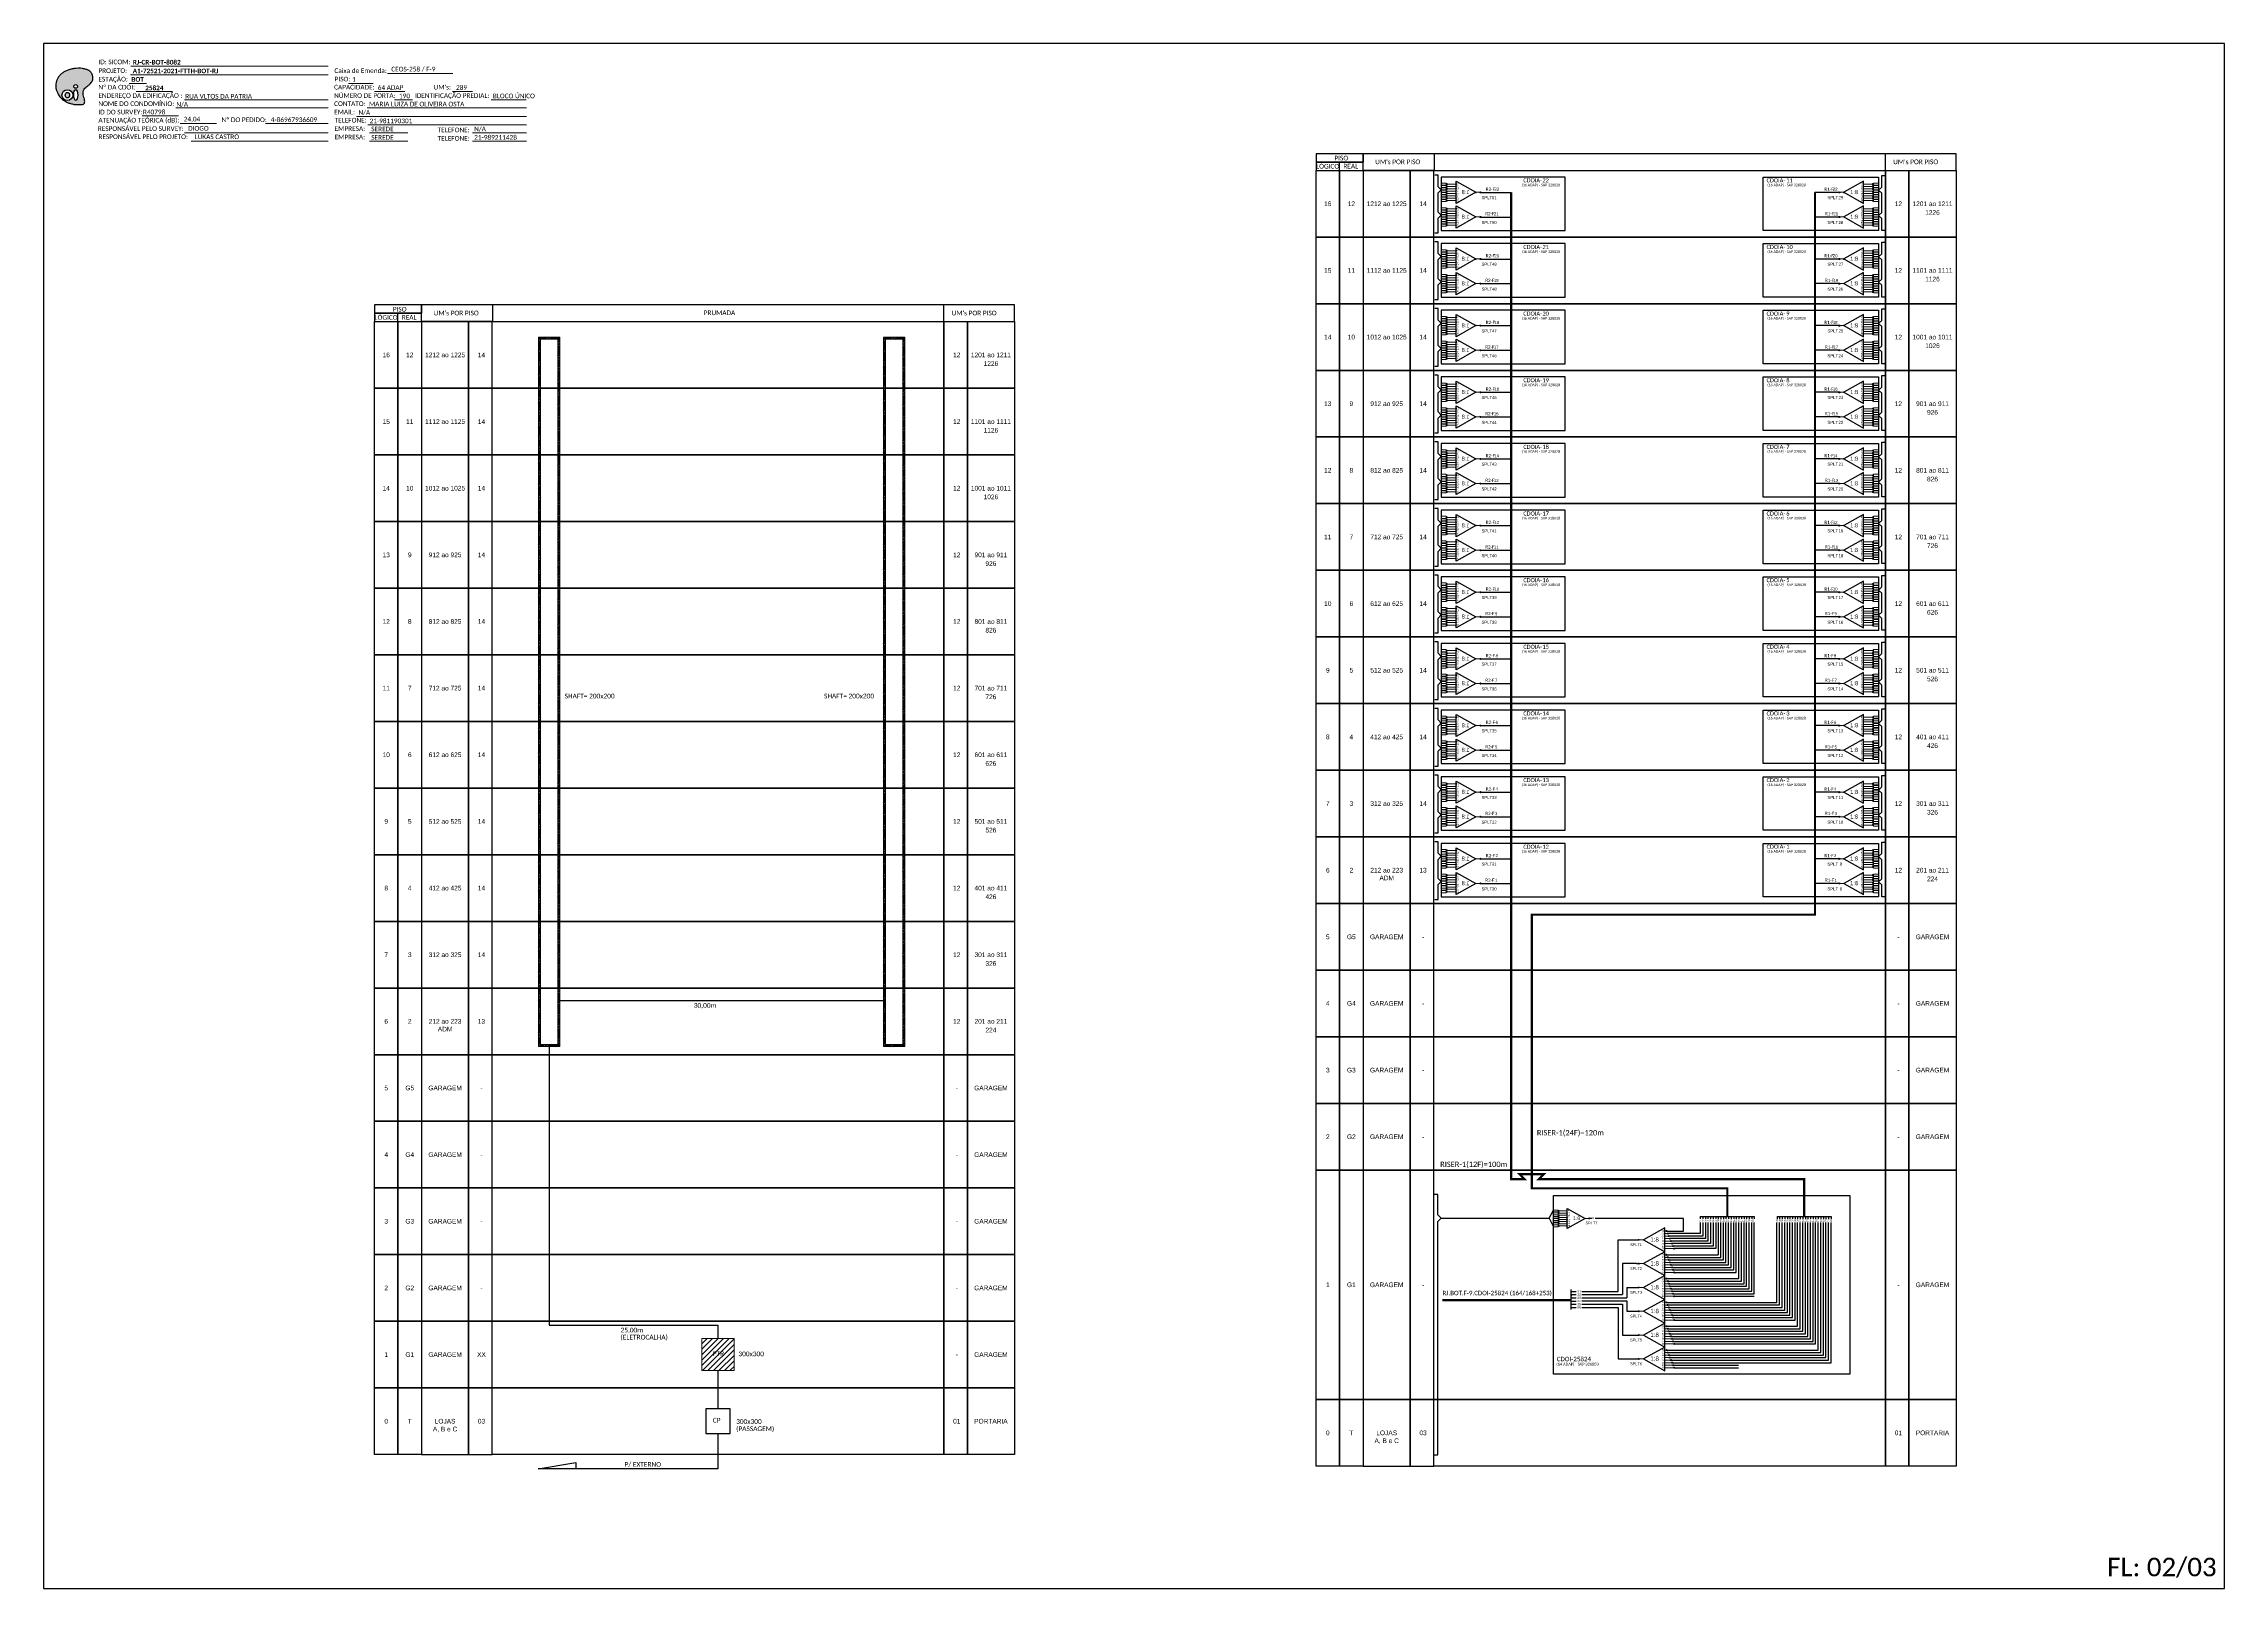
# Model space of a CAD drawing. Extents: x -89 to 2618, y 705 to 1299.
# Drawn here: x 846 to 1685, y 705 to 1299 of the extents above; entities that cross this region are included whole.
import ezdxf
from ezdxf.enums import TextEntityAlignment as Align

# ---------------------------------------------------------------- set-up
doc = ezdxf.new("R2010")
doc.units = 0
doc.styles.add('ARIAL', font='arial.ttf')
doc.styles.get("Standard").update_dxf_attribs({"font": 'arial.ttf'})
doc.styles.add('WMF-Calibri0', font='calibri.ttf')
doc.styles.add('WMF-Calibri1', font='calibrib.ttf')
doc.linetypes.add('RESERVA', pattern='A,0.5,-0.15,["RESERVA",Standard,S=0.18,R=0,X=0,Y=-0.1],-1.3', length=1.95)

# ---------------------------------------------------------------- blocks, each defined once
blk = doc.blocks.new('SPLT_1-8_SC-APC')
at = {"color": 1, "lineweight": 0}
blk.add_lwpolyline([(-17, -7.5), (-19.3, -7.5)], dxfattribs=at)
at = {"color": 1}
blk.add_lwpolyline([(-7.4, -2.1), (-17, -7.5), (-7.4, -13), (-7.4, -2.1)], dxfattribs=at)
at = {"color": 3, "lineweight": 0}
for points in [[(-3, -3.5), (-7.4, -3.5)], [(-7.4, -4.7), (-3, -4.7)], [(-7.4, -5.8), (-3, -5.8)], [(-7.4, -7), (-3, -7)], [(-7.4, -8.1), (-3, -8.1)], [(-7.4, -9.3), (-3, -9.3)], [(-7.4, -10.4), (-3, -10.4)], [(-2.4, -3), (-2.4, -4)], [(-2.4, -3), (0, -3)], [(-2.4, -4), (0, -4)], [(-2.4, -4.2), (-2.4, -5.2)], [(-2.4, -4.2), (0, -4.2)], [(-2.4, -5.2), (0, -5.2)], [(-2.4, -5.3), (-2.4, -6.3)], [(-2.4, -5.3), (0, -5.3)], [(-2.4, -6.3), (0, -6.3)], [(-2.4, -6.5), (-2.4, -7.5)], [(-2.4, -6.5), (0, -6.5)], [(-2.4, -7.5), (0, -7.5)], [(-2.4, -7.6), (-2.4, -8.6)], [(-2.4, -7.6), (0, -7.6)], [(-2.4, -8.6), (0, -8.6)], [(-2.4, -8.8), (-2.4, -9.8)], [(-2.4, -8.8), (0, -8.8)], [(-2.4, -9.8), (0, -9.8)], [(-2.4, -9.9), (-2.4, -10.9)], [(-2.4, -9.9), (0, -9.9)], [(-7.4, -11.6), (-3, -11.6)], [(-2.4, -10.9), (0, -10.9)], [(-2.4, -11.1), (-2.4, -12.1)], [(-2.4, -11.1), (0, -11.1)], [(-2.4, -12.1), (0, -12.1)]]:
    blk.add_lwpolyline(points, dxfattribs=at)
for points in [[(-3, -3.2), (-2.4, -3.2), (-2.4, -3.8), (-3, -3.8)], [(-3, -4.4), (-2.4, -4.4), (-2.4, -5), (-3, -5)], [(-3, -5.5), (-2.4, -5.5), (-2.4, -6.1), (-3, -6.1)], [(-3, -6.7), (-2.4, -6.7), (-2.4, -7.3), (-3, -7.3)], [(-3, -7.8), (-2.4, -7.8), (-2.4, -8.4), (-3, -8.4)], [(-3, -9), (-2.4, -9), (-2.4, -9.6), (-3, -9.6)], [(-3, -10.1), (-2.4, -10.1), (-2.4, -10.7), (-3, -10.7)], [(-3, -11.3), (-2.4, -11.3), (-2.4, -11.9), (-3, -11.9)]]:
    blk.add_lwpolyline(points, close=True, dxfattribs=at)
at = {"color": 1, "style": 'ARIAL'}
for s, height, p in [('1:8', 2, (-13.9, -8.4)), ('S1', 0.75, (-8.7, -3.8)), ('S2', 0.75, (-8.7, -5)), ('S3', 0.75, (-8.7, -6.2)), ('S4', 0.75, (-8.7, -7.4)), ('S5', 0.75, (-8.7, -8.6)), ('S6', 0.75, (-8.7, -9.7)), ('S7', 0.75, (-8.7, -10.8)), ('S8', 0.75, (-8.7, -11.9))]:
    blk.add_text(s, height=height, dxfattribs=at).set_placement(p)
blk = doc.blocks.new('SPLT_1-8_DIV_DIR')
h = blk.add_hatch(color=3)
h.dxf.hatch_style = 1
edge = h.paths.add_edge_path()
edge.add_arc((12.77, 4.04), 0.242, 0, 360)
h = blk.add_hatch(color=3)
h.dxf.hatch_style = 1
edge = h.paths.add_edge_path()
edge.add_arc((13.27, 2.88), 0.242, 0, 360)
h = blk.add_hatch(color=3)
h.dxf.hatch_style = 1
edge = h.paths.add_edge_path()
edge.add_arc((13.77, 1.73), 0.242, 0, 360)
h = blk.add_hatch(color=3)
h.dxf.hatch_style = 1
edge = h.paths.add_edge_path()
edge.add_arc((14.27, 0.58), 0.242, 0, 360)
h = blk.add_hatch(color=3)
h.dxf.hatch_style = 1
edge = h.paths.add_edge_path()
edge.add_arc((14.77, -0.58), 0.242, 0, 360)
h = blk.add_hatch(color=3)
h.dxf.hatch_style = 1
edge = h.paths.add_edge_path()
edge.add_arc((15.27, -1.73), 0.242, 0, 360)
h = blk.add_hatch(color=3)
h.dxf.hatch_style = 1
edge = h.paths.add_edge_path()
edge.add_arc((15.77, -2.88), 0.242, 0, 360)
h = blk.add_hatch(color=3)
h.dxf.hatch_style = 1
edge = h.paths.add_edge_path()
edge.add_arc((16.27, -4.04), 0.242, 0, 360)
at = {"color": 1, "lineweight": 0}
blk.add_lwpolyline([(2.22, 0), (0, 0)], dxfattribs=at)
at = {"color": 1}
blk.add_lwpolyline([(11.89, 5.45), (2.22, 0), (11.89, -5.45), (11.89, 5.45)], dxfattribs=at)
at = {"color": 7, "lineweight": 0}
for points in [[(12.77, 4.04), (11.89, 4.04)], [(11.89, 2.88), (13.27, 2.88)], [(11.89, 1.73), (13.77, 1.73)], [(11.89, 0.58), (14.27, 0.58)], [(11.89, -0.58), (14.77, -0.58)], [(11.89, -1.73), (15.27, -1.73)], [(11.89, -2.88), (15.77, -2.88)], [(11.89, -4.04), (16.27, -4.04)]]:
    blk.add_lwpolyline(points, dxfattribs=at)
at = {"color": 3}
for centre in [(12.77, 4.04), (13.27, 2.88), (13.77, 1.73), (14.27, 0.58), (14.77, -0.58), (15.27, -1.73), (15.77, -2.88), (16.27, -4.04)]:
    blk.add_circle(centre, 0.242, dxfattribs=at)
at = {"color": 1, "style": 'ARIAL'}
for s, height, p in [('1:8', 2, (5.35, -0.85)), ('S1', 0.75, (10.52, 3.77)), ('S2', 0.75, (10.52, 2.58)), ('S3', 0.75, (10.52, 1.37)), ('S4', 0.75, (10.52, 0.19)), ('S5', 0.75, (10.52, -1.02)), ('S6', 0.75, (10.52, -2.14)), ('S7', 0.75, (10.52, -3.24)), ('S8', 0.75, (10.52, -4.36))]:
    blk.add_text(s, height=height, dxfattribs=at).set_placement(p)
blk = doc.blocks.new('OI')
h = blk.add_hatch(color=40)
edge = h.paths.add_edge_path()
edge.add_spline(control_points=[(4.35, -0.67), (3.92, -0.99), (3.26, -1.5), (2.81, -2.59), (2.9, -3.5), (3.06, -4.27), (3.31, -4.85), (3.37, -5.39), (3.4, -5.88), (3.2, -6.4), (2.54, -6.61), (1.65, -6.63), (0.55, -6.67), (-0.56, -6.42), (-1.61, -6.14), (-2.77, -5.61), (-3.92, -4.77), (-4.89, -3.7), (-5.34, -2.65), (-5.6, -1.94), (-5.85, -0.96), (-5.71, 0.47), (-5.1, 2.02), (-4.14, 3.02), (-3.3, 3.61), (-2.37, 4.16), (-1.36, 4.44), (-0.56, 4.7), (0.79, 4.85), (2.24, 4.97), (3.79, 4.57), (4.67, 4.21), (5.44, 3.65), (5.76, 2.99), (6.03, 2.21), (6.01, 1.46), (5.72, 0.64), (5.31, 0.08), (4.88, -0.38), (4.51, -0.55), (4.35, -0.67)], knot_values=[0, 0, 0, 0, 1.60434, 2.417191, 3.427595, 4.282808, 4.776746, 5.304182, 5.888771, 6.258406, 6.858137, 7.79129, 8.986195, 10.124242, 11.187857, 12.242908, 13.953784, 15.414161, 16.515391, 17.349188, 17.675853, 19.552021, 21.515531, 22.568638, 23.63245, 24.621084, 25.782718, 26.745347, 27.142653, 29.870543, 31.004649, 31.921532, 32.709589, 33.801391, 34.042471, 35.192333, 35.971461, 36.628871, 37.254359, 37.836911, 37.836911, 37.836911, 37.836911], degree=3, periodic=0)
h.paths.add_polyline_path([(1.13, -0.87, -1), (-0.04, -0.87, -1)], flags=16)
edge = h.paths.add_edge_path(flags=16)
edge.add_ellipse((0.56, -3.59), major_axis=(-0.02, 1.71), ratio=0.361305, start_angle=0, end_angle=360)
h.paths.add_polyline_path([(-0.36, -3.62, -1), (-3.8, -3.62, -1)], flags=16)
edge = h.paths.add_edge_path(flags=0)
edge.add_ellipse((-2.08, -3.62), major_axis=(0, 0.885), ratio=0.758294, start_angle=0, end_angle=360)
at = {"color": 40}
for centre, radius in [((-2.08, -3.62), 1.72), ((0.54, -0.87), 0.587)]:
    blk.add_circle(centre, radius, dxfattribs=at)
blk.add_ellipse((-2.08, -3.62), major_axis=(0, 0.885), ratio=0.758294, start_param=-3.141592653589792, end_param=3.141592653589792, dxfattribs=at)
blk.add_ellipse((0.56, -3.59), major_axis=(-0.02, 1.71), ratio=0.361305, dxfattribs=at)
at = {"color": 40, "start_tangent": (-0.800898, -0.598801), "end_tangent": (-0.800898, -0.598801)}
blk.add_spline([(4.35, -0.67), (3.2, -1.78), (2.9, -2.54), (2.92, -3.55), (3.12, -4.38), (3.28, -4.85), (3.37, -5.37), (3.35, -5.95), (3.2, -6.29), (2.66, -6.55), (1.73, -6.63), (0.54, -6.62), (-0.58, -6.41), (-1.6, -6.11), (-2.56, -5.67), (-3.95, -4.67), (-4.89, -3.56), (-5.37, -2.56), (-5.64, -1.78), (-5.72, -1.46), (-5.63, 0.42), (-4.84, 2.22), (-4.13, 2.99), (-3.27, 3.62), (-2.4, 4.09), (-1.3, 4.47), (-0.37, 4.72), (0.02, 4.77), (2.75, 4.8), (3.85, 4.53), (4.69, 4.16), (5.31, 3.68), (5.85, 2.73), (5.93, 2.5), (5.94, 1.35), (5.67, 0.62), (5.29, 0.08), (4.84, -0.36), (4.35, -0.67)], degree=3, dxfattribs=at)
blk = doc.blocks.new('CARIMBO')
at = {"color": 7, "lineweight": 0}
for points in [[(134.48, -16.3), (159.61, -16.3)], [(35.15, -20.06), (41.7, -20.06)], [(35.66, -16.79), (111.64, -16.79)], [(37.81, -23.14), (51.75, -23.14)], [(119.43, -20.02), (128.92, -20.02)], [(129.48, -23.14), (141.1, -23.14)], [(159.42, -23.14), (167.09, -23.14)], [(40.13, -32.55), (54.07, -32.55)], [(52.97, -29.48), (111.64, -29.48)], [(56.38, -26.37), (111.64, -26.37)], [(122.56, -32.72), (187.83, -32.72)], [(126.6, -29.48), (187.83, -29.48)], [(137.07, -26.37), (144.01, -26.37)], [(174.24, -26.37), (187.8, -26.37)], [(54.67, -35.52), (68.61, -35.52)], [(56.38, -39.07), (111.64, -39.07)], [(126.84, -35.96), (187.83, -35.96)], [(127.45, -39.07), (142.25, -39.07)], [(167.06, -39.07), (187.83, -39.07)], [(58.87, -42.31), (111.64, -42.31)], [(127.45, -42.31), (142.25, -42.31)], [(167.06, -42.31), (187.83, -42.31)]]:
    blk.add_lwpolyline(points, dxfattribs=at)
at = {"color": 7, "xscale": 1.213923925163967, "yscale": 1.213923925163967, "zscale": 1.213923925163967, "rotation": 0.1532896023949059}
blk.add_blockref('OI', (13.86, -20.16), dxfattribs=at)
at = {"color": 7, "lineweight": 0, "style": 'WMF-Calibri0'}
for s, height, p in [('PROJETO:', 1.793, (23.26, -16.04)), ('Caixa de Emenda:', 1.7927, (114.02, -16.04)), ('ESTAÇÃO:', 1.793, (23.26, -19.32)), ('ENDEREÇO DA EDIFICAÇÃO :', 1.7927, (23.26, -25.63)), ('Nº DA CDOI:', 1.7927, (23.26, -22.39)), ('CAPACIDADE:', 1.7927, (113.91, -22.39)), ('NÚMERO DE PORTA:', 1.7927, (113.91, -25.63)), ('PISO:', 1.793, (114.09, -19.28)), ('IDENTIFICAÇÃO PREDIAL:', 1.7927, (144.99, -25.63)), ("UM's:", 1.793, (152.15, -22.39)), ('ATENUAÇÃO TEÓRICA (dB):', 1.7927, (23.26, -35.09)), ('NOME DO CONDOMÍNIO:', 1.7927, (23.26, -28.74)), ('ID DO SURVEY:', 1.7927, (23.26, -31.97)), ('CONTATO:', 1.793, (113.91, -28.74)), ('EMAIL:', 1.793, (113.91, -31.97)), ('TELEFONE:', 1.793, (114.09, -35.09)), ('RESPONSÁVEL PELO SURVEY:', 1.7927, (23.02, -38.32)), ('RESPONSÁVEL PELO PROJETO:', 1.7927, (23.26, -41.44)), ('EMPRESA:', 1.793, (114.09, -38.32)), ('EMPRESA:', 1.793, (114.09, -41.56)), ('TELEFONE:', 1.793, (153.7, -38.83)), ('TELEFONE:', 1.793, (153.7, -42.06))]:
    blk.add_text(s, height=height, dxfattribs=at).set_placement(p)
at = {"color": 7, "lineweight": 0, "flags": 8}
for tag, p, style in [('PROJ', (36.46, -16.13), 'WMF-Calibri1'), ('CEOS-XX', (135.87, -15.46), 'WMF-Calibri0'), ('EST', (35.94, -19.41), 'WMF-Calibri1'), ('LOGRADOURO', (56.65, -25.91), 'WMF-Calibri0'), ('PISO_PTR', (120.78, -19.42), 'WMF-Calibri0'), ('CAPAC.', (130.66, -22.52), 'WMF-Calibri0'), ('N°', (138.85, -25.77), 'WMF-Calibri0'), ("UC'S", (160.78, -22.54), 'WMF-Calibri0'), ('N°PREDIO', (174.94, -25.77), 'WMF-Calibri0'), ('_ID_', (40.39, -31.94), 'WMF-Calibri0'), ('NOME_DO_COND.', (53.23, -29.02), 'WMF-Calibri0'), ('O_POTEN', (56.06, -34.68), 'WMF-Calibri0'), ('EMAIL', (123.26, -32.12), 'WMF-Calibri0'), ('NOME_DO_CONTATO', (127.3, -28.89), 'WMF-Calibri0'), ('RES_SURVEY', (57.78, -38.23), 'WMF-Calibri0'), ('RES_PROJ', (60.27, -41.47), 'WMF-Calibri0'), ('TELEFONE', (127.55, -35.36), 'WMF-Calibri0'), ('EMP_RESP_SURVEY', (128.16, -38.47), 'WMF-Calibri0'), ('EMP_RESP_PROJ', (128.16, -41.71), 'WMF-Calibri0'), ('CONT_RESP_SURVEY', (167.76, -38.47), 'WMF-Calibri0'), ('CONT_RESP_PROJ', (167.76, -41.71), 'WMF-Calibri0')]:
    blk.add_attdef(tag, p, '', height=1.79, dxfattribs=dict(at, style=style))
at = {"color": 7, "lineweight": 0, "style": 'WMF-Calibri1', "flags": 8}
blk.add_attdef("N° CDO'S", text='', height=1.79, dxfattribs=at).set_placement((44.78, -22.68), align=Align.CENTER)

msp = doc.modelspace()

# ---------------------------------------------------------------- hatches: boundary and pattern name
h = msp.add_hatch(color=3)
h.dxf.hatch_style = 1
edge = h.paths.add_edge_path()
edge.add_arc((1398.68, 1241.82), 0.201, 0, 360)
h = msp.add_hatch(color=3)
h.dxf.hatch_style = 1
edge = h.paths.add_edge_path()
edge.add_arc((1536.68, 1241.82), 0.201, 0, 360)
h = msp.add_hatch(color=3)
h.dxf.hatch_style = 1
edge = h.paths.add_edge_path()
edge.add_arc((1398.68, 1232.35), 0.201, 0, 360)
h = msp.add_hatch(color=3)
h.dxf.hatch_style = 1
edge = h.paths.add_edge_path()
edge.add_arc((1536.68, 1232.35), 0.201, 0, 360)
h = msp.add_hatch(color=3)
h.dxf.hatch_style = 1
edge = h.paths.add_edge_path()
edge.add_arc((1398.68, 1216.19), 0.201, 0, 360)
h = msp.add_hatch(color=3)
h.dxf.hatch_style = 1
edge = h.paths.add_edge_path()
edge.add_arc((1536.68, 1216.19), 0.201, 0, 360)
h = msp.add_hatch(color=3)
h.dxf.hatch_style = 1
edge = h.paths.add_edge_path()
edge.add_arc((1398.68, 1206.73), 0.201, 0, 360)
h = msp.add_hatch(color=3)
h.dxf.hatch_style = 1
edge = h.paths.add_edge_path()
edge.add_arc((1536.68, 1206.73), 0.201, 0, 360)
h = msp.add_hatch(color=3)
h.dxf.hatch_style = 1
edge = h.paths.add_edge_path()
edge.add_arc((1398.68, 1190.57), 0.201, 0, 360)
h = msp.add_hatch(color=3)
h.dxf.hatch_style = 1
edge = h.paths.add_edge_path()
edge.add_arc((1536.68, 1190.57), 0.201, 0, 360)
h = msp.add_hatch()
h.set_pattern_fill('ANSI32', color=3, scale=0.078261)
h.set_pattern_definition([(45, (-4942.09025, 2741.0796), (-0.52710199, 0.52710199), []), (45, (-4941.73885, 2741.0796), (-0.52710199, 0.52710199), [])])
h.paths.add_polyline_path([(1036.52, 1186.15), (1044.74, 1186.15), (1044.74, 913.41), (1036.52, 913.41)])
h.paths.add_polyline_path([(1037.3, 1185.37), (1043.96, 1185.37), (1043.96, 914.19), (1037.3, 914.19)], flags=16)
h = msp.add_hatch()
h.set_pattern_fill('ANSI32', color=3, scale=0.078261)
h.set_pattern_definition([(45, (-4809.4381, 2741.0796), (-0.52710199, 0.52710199), []), (45, (-4809.0867, 2741.0796), (-0.52710199, 0.52710199), [])])
h.paths.add_polyline_path([(1169.17, 1186.15), (1177.39, 1186.15), (1177.39, 913.41), (1169.17, 913.41)])
h.paths.add_polyline_path([(1169.96, 1185.37), (1176.61, 1185.37), (1176.61, 914.19), (1169.96, 914.19)], flags=16)
h = msp.add_hatch(color=3)
h.dxf.hatch_style = 1
edge = h.paths.add_edge_path()
edge.add_arc((1398.68, 1181.1), 0.201, 0, 360)
h = msp.add_hatch(color=3)
h.dxf.hatch_style = 1
edge = h.paths.add_edge_path()
edge.add_arc((1536.68, 1181.1), 0.201, 0, 360)
h = msp.add_hatch(color=3)
h.dxf.hatch_style = 1
edge = h.paths.add_edge_path()
edge.add_arc((1398.68, 1164.94), 0.201, 0, 360)
h = msp.add_hatch(color=3)
h.dxf.hatch_style = 1
edge = h.paths.add_edge_path()
edge.add_arc((1536.68, 1164.94), 0.201, 0, 360)
h = msp.add_hatch(color=3)
h.dxf.hatch_style = 1
edge = h.paths.add_edge_path()
edge.add_arc((1398.68, 1155.48), 0.201, 0, 360)
h = msp.add_hatch(color=3)
h.dxf.hatch_style = 1
edge = h.paths.add_edge_path()
edge.add_arc((1536.68, 1155.48), 0.201, 0, 360)
h = msp.add_hatch(color=3)
h.dxf.hatch_style = 1
edge = h.paths.add_edge_path()
edge.add_arc((1398.68, 1139.32), 0.201, 0, 360)
h = msp.add_hatch(color=3)
h.dxf.hatch_style = 1
edge = h.paths.add_edge_path()
edge.add_arc((1536.68, 1139.32), 0.201, 0, 360)
h = msp.add_hatch(color=3)
h.dxf.hatch_style = 1
edge = h.paths.add_edge_path()
edge.add_arc((1398.68, 1129.85), 0.201, 0, 360)
h = msp.add_hatch(color=3)
h.dxf.hatch_style = 1
edge = h.paths.add_edge_path()
edge.add_arc((1536.68, 1129.85), 0.201, 0, 360)
h = msp.add_hatch(color=3)
h.dxf.hatch_style = 1
edge = h.paths.add_edge_path()
edge.add_arc((1398.68, 1113.69), 0.201, 0, 360)
h = msp.add_hatch(color=3)
h.dxf.hatch_style = 1
edge = h.paths.add_edge_path()
edge.add_arc((1536.68, 1113.69), 0.201, 0, 360)
h = msp.add_hatch(color=3)
h.dxf.hatch_style = 1
edge = h.paths.add_edge_path()
edge.add_arc((1398.68, 1104.22), 0.201, 0, 360)
h = msp.add_hatch(color=3)
h.dxf.hatch_style = 1
edge = h.paths.add_edge_path()
edge.add_arc((1536.68, 1104.22), 0.201, 0, 360)
h = msp.add_hatch(color=3)
h.dxf.hatch_style = 1
edge = h.paths.add_edge_path()
edge.add_arc((1398.68, 1088.06), 0.201, 0, 360)
h = msp.add_hatch(color=3)
h.dxf.hatch_style = 1
edge = h.paths.add_edge_path()
edge.add_arc((1536.68, 1088.06), 0.201, 0, 360)
h = msp.add_hatch(color=3)
h.dxf.hatch_style = 1
edge = h.paths.add_edge_path()
edge.add_arc((1398.68, 1078.6), 0.201, 0, 360)
h = msp.add_hatch(color=3)
h.dxf.hatch_style = 1
edge = h.paths.add_edge_path()
edge.add_arc((1536.68, 1078.6), 0.201, 0, 360)
h = msp.add_hatch(color=3)
h.dxf.hatch_style = 1
edge = h.paths.add_edge_path()
edge.add_arc((1398.68, 1062.44), 0.201, 0, 360)
h = msp.add_hatch(color=3)
h.dxf.hatch_style = 1
edge = h.paths.add_edge_path()
edge.add_arc((1536.68, 1062.44), 0.201, 0, 360)
h = msp.add_hatch(color=3)
h.dxf.hatch_style = 1
edge = h.paths.add_edge_path()
edge.add_arc((1398.68, 1052.97), 0.201, 0, 360)
h = msp.add_hatch(color=3)
h.dxf.hatch_style = 1
edge = h.paths.add_edge_path()
edge.add_arc((1536.68, 1052.97), 0.201, 0, 360)
h = msp.add_hatch(color=3)
h.dxf.hatch_style = 1
edge = h.paths.add_edge_path()
edge.add_arc((1398.68, 1036.81), 0.201, 0, 360)
h = msp.add_hatch(color=3)
h.dxf.hatch_style = 1
edge = h.paths.add_edge_path()
edge.add_arc((1536.68, 1036.81), 0.201, 0, 360)
h = msp.add_hatch(color=3)
h.dxf.hatch_style = 1
edge = h.paths.add_edge_path()
edge.add_arc((1398.68, 1027.35), 0.201, 0, 360)
h = msp.add_hatch(color=3)
h.dxf.hatch_style = 1
edge = h.paths.add_edge_path()
edge.add_arc((1536.68, 1027.35), 0.201, 0, 360)
h = msp.add_hatch(color=3)
h.dxf.hatch_style = 1
edge = h.paths.add_edge_path()
edge.add_arc((1398.68, 1011.19), 0.201, 0, 360)
h = msp.add_hatch(color=3)
h.dxf.hatch_style = 1
edge = h.paths.add_edge_path()
edge.add_arc((1536.68, 1011.19), 0.201, 0, 360)
h = msp.add_hatch(color=3)
h.dxf.hatch_style = 1
edge = h.paths.add_edge_path()
edge.add_arc((1398.68, 1001.72), 0.201, 0, 360)
h = msp.add_hatch(color=3)
h.dxf.hatch_style = 1
edge = h.paths.add_edge_path()
edge.add_arc((1536.68, 1001.72), 0.201, 0, 360)
h = msp.add_hatch(color=3)
h.dxf.hatch_style = 1
edge = h.paths.add_edge_path()
edge.add_arc((1398.68, 985.56), 0.201, 0, 360)
h = msp.add_hatch(color=3)
h.dxf.hatch_style = 1
edge = h.paths.add_edge_path()
edge.add_arc((1536.68, 985.56), 0.201, 0, 360)
h = msp.add_hatch(color=3)
h.dxf.hatch_style = 1
edge = h.paths.add_edge_path()
edge.add_arc((1398.68, 976.1), 0.201, 0, 360)
h = msp.add_hatch(color=3)
h.dxf.hatch_style = 1
edge = h.paths.add_edge_path()
edge.add_arc((1536.68, 976.1), 0.201, 0, 360)
h = msp.add_hatch(color=3)
h.dxf.hatch_style = 1
edge = h.paths.add_edge_path()
edge.add_arc((1440.52, 847.28), 0.182, 0, 360)
h = msp.add_hatch(color=3)
h.dxf.hatch_style = 1
edge = h.paths.add_edge_path()
edge.add_arc((1459.53, 839.05), 0.182, 0, 360)
h = msp.add_hatch(color=3)
h.dxf.hatch_style = 1
edge = h.paths.add_edge_path()
edge.add_arc((1459.53, 829.89), 0.182, 0, 360)
h = msp.add_hatch(color=3)
h.dxf.hatch_style = 1
edge = h.paths.add_edge_path()
edge.add_arc((1459.53, 820.73), 0.182, 0, 360)
h = msp.add_hatch(color=3)
h.dxf.hatch_style = 1
edge = h.paths.add_edge_path()
edge.add_arc((1459.53, 811.57), 0.182, 0, 360)
h = msp.add_hatch()
h.set_pattern_fill('ANSI31', color=1, scale=0.469565)
h.set_pattern_definition([(45, (612.4153, 2861.266), (-1.054204, 1.054204), [])])
h.paths.add_polyline_path([(1111.69, 788.75), (1111.69, 801.12), (1099.32, 801.12), (1099.32, 788.75)])
h.paths.add_polyline_path([(1103.02, 793.94), (1108.35, 793.94), (1108.35, 796.66), (1103.02, 796.66)], flags=24)
h = msp.add_hatch(color=3)
h.dxf.hatch_style = 1
edge = h.paths.add_edge_path()
edge.add_arc((1459.53, 802.42), 0.182, 0, 360)
h = msp.add_hatch(color=3)
h.dxf.hatch_style = 1
edge = h.paths.add_edge_path()
edge.add_arc((1459.53, 793.26), 0.182, 0, 360)

# ---------------------------------------------------------------- linework, layer by layer
at = {"color": 5}
for p, q in [((1483.19, 841.5), (1470.88, 841.5)), ((1484.2, 840.5), (1471.3, 840.5)), ((1485.19, 839.54), (1471.72, 839.54)), ((1486.18, 838.59), (1472.14, 838.59)), ((1483.21, 845.68), (1483.19, 841.5)), ((1484.2, 845.68), (1484.2, 840.5)), ((1485.19, 845.68), (1485.19, 839.54)), ((1486.18, 845.68), (1486.18, 838.59)), ((1487.17, 845.68), (1487.17, 837.59)), ((1488.16, 845.68), (1488.16, 836.62)), ((1489.15, 845.68), (1489.14, 835.66)), ((1490.13, 845.68), (1490.13, 833.28)), ((1491.12, 832.31), (1491.12, 845.68)), ((1492.11, 831.34), (1492.11, 845.68)), ((1493.1, 830.38), (1493.1, 845.68)), ((1494.09, 829.41), (1494.09, 845.68)), ((1495.08, 828.44), (1495.08, 845.68)), ((1496.07, 827.47), (1496.07, 845.68)), ((1497.06, 826.5), (1497.06, 845.68)), ((1498.05, 824.12), (1498.05, 845.68)), ((1499.04, 823.16), (1499.04, 845.68)), ((1500.03, 822.19), (1500.03, 845.68)), ((1501.02, 821.22), (1501.02, 845.68)), ((1502, 820.25), (1502.01, 845.68)), ((1502.99, 819.28), (1503, 845.68)), ((1503.98, 818.31), (1503.98, 845.68)), ((1470.26, 833.28), (1490.13, 833.28)), ((1470.68, 832.31), (1491.12, 832.31)), ((1471.1, 831.34), (1492.11, 831.34)), ((1471.52, 830.38), (1493.1, 830.38)), ((1487.17, 837.59), (1472.56, 837.59)), ((1488.16, 836.62), (1472.98, 836.62)), ((1489.14, 835.66), (1473.4, 835.66)), ((1470.26, 824.12), (1498.05, 824.12)), ((1470.68, 823.16), (1499.04, 823.16)), ((1471.1, 822.19), (1500.03, 822.19)), ((1471.94, 829.41), (1494.09, 829.41)), ((1472.36, 828.44), (1495.08, 828.44)), ((1472.78, 827.47), (1496.07, 827.47)), ((1473.2, 826.5), (1497.06, 826.5)), ((1471.52, 821.22), (1501.02, 821.22)), ((1471.94, 820.25), (1502, 820.25)), ((1472.36, 819.28), (1502.99, 819.28)), ((1472.78, 818.31), (1503.98, 818.31))]:
    msp.add_line(p, q, dxfattribs=at)
at = {"color": 8, "linetype": 'RESERVA', "ltscale": 4}
for p, q in [((1473.2, 817.34), (1503.98, 817.34)), ((1472.78, 790.84), (1497.86, 790.84))]:
    msp.add_line(p, q, dxfattribs=at)
for points in [[(846.18, 705.02), (1684.75, 705.02), (1684.75, 1299.02), (846.18, 1299.02), (846.18, 705.02)], [(1344.51, 1250.26), (1344.51, 1253.48)], [(1353.57, 1250.26), (1581.57, 1250.26), (1581.57, 1256.69), (1353.57, 1256.69), (1353.57, 1256.69), (1353.57, 1253.48)], [(1381.01, 1250.26), (1381.01, 1256.69)], [(1554.38, 1250.26), (1554.38, 1256.69)], [(982.45, 1192.13), (982.45, 1195.35)], [(991.5, 1192.13), (1219.5, 1192.13), (1219.5, 1198.57), (991.5, 1198.57), (991.5, 1198.57), (991.5, 1195.35)], [(1018.94, 1192.13), (1018.94, 1198.57)], [(1192.32, 1192.13), (1192.32, 1198.57)], [(1433.56, 817.97), (1433.56, 817.39)], [(1433.56, 816.74), (1435.44, 816.74)], [(1437.65, 816.76), (1454.95, 816.76)], [(1454.95, 820.73), (1458.68, 820.73)], [(1454.95, 820.73), (1454.95, 816.76)], [(1458.68, 820.73), (1459.53, 820.73)]]:
    msp.add_lwpolyline(points)
at = {"color": 7, "lineweight": 0}
for points in [[(879.68, 1290.33), (955.66, 1290.33)], [(931.49, 1268.26), (955.64, 1268.26)]]:
    msp.add_lwpolyline(points, dxfattribs=at)
for points in [[(1335.46, 1253.48), (1353.57, 1253.48), (1353.57, 1256.69), (1335.46, 1256.69)], [(1335.46, 1250.26), (1353.57, 1250.26), (1353.57, 1253.48), (1335.46, 1253.48)], [(1335.46, 1250.26), (1344.51, 1250.26), (1344.51, 1224.63), (1335.46, 1224.63)], [(1344.51, 1250.26), (1353.57, 1250.26), (1353.57, 1224.63), (1344.51, 1224.63)], [(1371.68, 1250.26), (1353.57, 1250.26), (1353.57, 1224.63), (1371.68, 1224.63)], [(1380.74, 1250.26), (1371.68, 1250.26), (1371.68, 1224.63), (1380.74, 1224.63)], [(1380.74, 1250.26), (1554.4, 1250.26), (1554.4, 1224.63), (1380.74, 1224.63)], [(1554.4, 1250.26), (1563.45, 1250.26), (1563.45, 1224.63), (1554.4, 1224.63)], [(1563.45, 1250.26), (1581.57, 1250.26), (1581.57, 1224.63), (1563.45, 1224.63)], [(1335.46, 1224.63), (1344.51, 1224.63), (1344.51, 1199.01), (1335.46, 1199.01)], [(1344.51, 1224.63), (1353.57, 1224.63), (1353.57, 1199.01), (1344.51, 1199.01)], [(1344.51, 1224.63), (1353.57, 1224.63), (1353.57, 1199.01), (1344.51, 1199.01)], [(1371.68, 1224.63), (1353.57, 1224.63), (1353.57, 1199.01), (1371.68, 1199.01)], [(1380.74, 1224.63), (1371.68, 1224.63), (1371.68, 1199.01), (1380.74, 1199.01)], [(1380.74, 1224.63), (1554.4, 1224.63), (1554.4, 1199.01), (1380.74, 1199.01)], [(1554.4, 1224.63), (1563.45, 1224.63), (1563.45, 1199.01), (1554.4, 1199.01)], [(1563.45, 1224.63), (1581.57, 1224.63), (1581.57, 1199.01), (1563.45, 1199.01)], [(973.39, 1195.35), (991.5, 1195.35), (991.5, 1198.57), (973.39, 1198.57)], [(973.39, 1192.13), (991.5, 1192.13), (991.5, 1195.35), (973.39, 1195.35)], [(973.39, 1192.13), (982.45, 1192.13), (982.45, 1166.51), (973.39, 1166.51)], [(982.45, 1192.13), (991.5, 1192.13), (991.5, 1166.51), (982.45, 1166.51)], [(1009.62, 1192.13), (991.5, 1192.13), (991.5, 1166.51), (1009.62, 1166.51)], [(1018.67, 1192.13), (1009.62, 1192.13), (1009.62, 1166.51), (1018.67, 1166.51)], [(1018.67, 1192.13), (1192.33, 1192.13), (1192.33, 1166.51), (1018.67, 1166.51)], [(1192.33, 1192.13), (1201.39, 1192.13), (1201.39, 1166.51), (1192.33, 1166.51)], [(1201.39, 1192.13), (1219.5, 1192.13), (1219.5, 1166.51), (1201.39, 1166.51)], [(1335.46, 1199.01), (1344.51, 1199.01), (1344.51, 1173.38), (1335.46, 1173.38)], [(1344.51, 1199.01), (1353.57, 1199.01), (1353.57, 1173.38), (1344.51, 1173.38)], [(1344.51, 1199.01), (1353.57, 1199.01), (1353.57, 1173.38), (1344.51, 1173.38)], [(1371.68, 1199.01), (1353.57, 1199.01), (1353.57, 1173.38), (1371.68, 1173.38)], [(1380.74, 1199.01), (1371.68, 1199.01), (1371.68, 1173.38), (1380.74, 1173.38)], [(1380.74, 1199.01), (1554.4, 1199.01), (1554.4, 1173.38), (1380.74, 1173.38)], [(1554.4, 1199.01), (1563.45, 1199.01), (1563.45, 1173.38), (1554.4, 1173.38)], [(1563.45, 1199.01), (1581.57, 1199.01), (1581.57, 1173.38), (1563.45, 1173.38)], [(973.39, 1166.51), (982.45, 1166.51), (982.45, 1140.88), (973.39, 1140.88)], [(982.45, 1166.51), (991.5, 1166.51), (991.5, 1140.88), (982.45, 1140.88)], [(982.45, 1166.51), (991.5, 1166.51), (991.5, 1140.88), (982.45, 1140.88)], [(1009.62, 1166.51), (991.5, 1166.51), (991.5, 1140.88), (1009.62, 1140.88)], [(1018.67, 1166.51), (1009.62, 1166.51), (1009.62, 1140.88), (1018.67, 1140.88)], [(1018.67, 1166.51), (1192.33, 1166.51), (1192.33, 1140.88), (1018.67, 1140.88)], [(1192.33, 1166.51), (1201.39, 1166.51), (1201.39, 1140.88), (1192.33, 1140.88)], [(1201.39, 1166.51), (1219.5, 1166.51), (1219.5, 1140.88), (1201.39, 1140.88)], [(1335.46, 1173.38), (1344.51, 1173.38), (1344.51, 1147.76), (1335.46, 1147.76)], [(1344.51, 1173.38), (1353.57, 1173.38), (1353.57, 1147.76), (1344.51, 1147.76)], [(1344.51, 1173.38), (1353.57, 1173.38), (1353.57, 1147.76), (1344.51, 1147.76)], [(1371.68, 1173.38), (1353.57, 1173.38), (1353.57, 1147.76), (1371.68, 1147.76)], [(1380.74, 1173.38), (1371.68, 1173.38), (1371.68, 1147.76), (1380.74, 1147.76)], [(1380.74, 1173.38), (1554.4, 1173.38), (1554.4, 1147.76), (1380.74, 1147.76)], [(1554.4, 1173.38), (1563.45, 1173.38), (1563.45, 1147.76), (1554.4, 1147.76)], [(1563.45, 1173.38), (1581.57, 1173.38), (1581.57, 1147.76), (1563.45, 1147.76)], [(973.39, 1140.88), (982.45, 1140.88), (982.45, 1115.26), (973.39, 1115.26)], [(982.45, 1140.88), (991.5, 1140.88), (991.5, 1115.26), (982.45, 1115.26)], [(982.45, 1140.88), (991.5, 1140.88), (991.5, 1115.26), (982.45, 1115.26)], [(1009.62, 1140.88), (991.5, 1140.88), (991.5, 1115.26), (1009.62, 1115.26)], [(1018.67, 1140.88), (1009.62, 1140.88), (1009.62, 1115.26), (1018.67, 1115.26)], [(1018.67, 1140.88), (1192.33, 1140.88), (1192.33, 1115.26), (1018.67, 1115.26)], [(1192.33, 1140.88), (1201.39, 1140.88), (1201.39, 1115.26), (1192.33, 1115.26)], [(1201.39, 1140.88), (1219.5, 1140.88), (1219.5, 1115.26), (1201.39, 1115.26)], [(1335.46, 1147.76), (1344.51, 1147.76), (1344.51, 1122.13), (1335.46, 1122.13)], [(1344.51, 1147.76), (1353.57, 1147.76), (1353.57, 1122.13), (1344.51, 1122.13)], [(1344.51, 1147.76), (1353.57, 1147.76), (1353.57, 1122.13), (1344.51, 1122.13)], [(1371.68, 1147.76), (1353.57, 1147.76), (1353.57, 1122.13), (1371.68, 1122.13)], [(1380.74, 1147.76), (1371.68, 1147.76), (1371.68, 1122.13), (1380.74, 1122.13)], [(1380.74, 1147.76), (1554.4, 1147.76), (1554.4, 1122.13), (1380.74, 1122.13)], [(1554.4, 1147.76), (1563.45, 1147.76), (1563.45, 1122.13), (1554.4, 1122.13)], [(1563.45, 1147.76), (1581.57, 1147.76), (1581.57, 1122.13), (1563.45, 1122.13)], [(1335.46, 1122.13), (1344.51, 1122.13), (1344.51, 1096.5), (1335.46, 1096.5)], [(1344.51, 1122.13), (1353.57, 1122.13), (1353.57, 1096.5), (1344.51, 1096.5)], [(1344.51, 1122.13), (1353.57, 1122.13), (1353.57, 1096.5), (1344.51, 1096.5)], [(1371.68, 1122.13), (1353.57, 1122.13), (1353.57, 1096.5), (1371.68, 1096.5)], [(1380.74, 1122.13), (1371.68, 1122.13), (1371.68, 1096.5), (1380.74, 1096.5)], [(1380.74, 1122.13), (1554.4, 1122.13), (1554.4, 1096.5), (1380.74, 1096.5)], [(1554.4, 1122.13), (1563.45, 1122.13), (1563.45, 1096.5), (1554.4, 1096.5)], [(1563.45, 1122.13), (1581.57, 1122.13), (1581.57, 1096.5), (1563.45, 1096.5)], [(973.39, 1115.26), (982.45, 1115.26), (982.45, 1089.63), (973.39, 1089.63)], [(982.45, 1115.26), (991.5, 1115.26), (991.5, 1089.63), (982.45, 1089.63)], [(982.45, 1115.26), (991.5, 1115.26), (991.5, 1089.63), (982.45, 1089.63)], [(1009.62, 1115.26), (991.5, 1115.26), (991.5, 1089.63), (1009.62, 1089.63)], [(1018.67, 1115.26), (1009.62, 1115.26), (1009.62, 1089.63), (1018.67, 1089.63)], [(1018.67, 1115.26), (1192.33, 1115.26), (1192.33, 1089.63), (1018.67, 1089.63)], [(1192.33, 1115.26), (1201.39, 1115.26), (1201.39, 1089.63), (1192.33, 1089.63)], [(1201.39, 1115.26), (1219.5, 1115.26), (1219.5, 1089.63), (1201.39, 1089.63)], [(1335.46, 1096.5), (1344.51, 1096.5), (1344.51, 1070.88), (1335.46, 1070.88)], [(1344.51, 1096.5), (1353.57, 1096.5), (1353.57, 1070.88), (1344.51, 1070.88)], [(1344.51, 1096.5), (1353.57, 1096.5), (1353.57, 1070.88), (1344.51, 1070.88)], [(1371.68, 1096.5), (1353.57, 1096.5), (1353.57, 1070.88), (1371.68, 1070.88)], [(1380.74, 1096.5), (1371.68, 1096.5), (1371.68, 1070.88), (1380.74, 1070.88)], [(1380.74, 1096.5), (1554.4, 1096.5), (1554.4, 1070.88), (1380.74, 1070.88)], [(1554.4, 1096.5), (1563.45, 1096.5), (1563.45, 1070.88), (1554.4, 1070.88)], [(1563.45, 1096.5), (1581.57, 1096.5), (1581.57, 1070.88), (1563.45, 1070.88)], [(973.39, 1089.63), (982.45, 1089.63), (982.45, 1064), (973.39, 1064)], [(982.45, 1089.63), (991.5, 1089.63), (991.5, 1064), (982.45, 1064)], [(982.45, 1089.63), (991.5, 1089.63), (991.5, 1064), (982.45, 1064)], [(1009.62, 1089.63), (991.5, 1089.63), (991.5, 1064), (1009.62, 1064)], [(1018.67, 1089.63), (1009.62, 1089.63), (1009.62, 1064), (1018.67, 1064)], [(1018.67, 1089.63), (1192.33, 1089.63), (1192.33, 1064), (1018.67, 1064)], [(1192.33, 1089.63), (1201.39, 1089.63), (1201.39, 1064), (1192.33, 1064)], [(1201.39, 1089.63), (1219.5, 1089.63), (1219.5, 1064), (1201.39, 1064)], [(1335.46, 1070.88), (1344.51, 1070.88), (1344.51, 1045.25), (1335.46, 1045.25)], [(1344.51, 1070.88), (1353.57, 1070.88), (1353.57, 1045.25), (1344.51, 1045.25)], [(1344.51, 1070.88), (1353.57, 1070.88), (1353.57, 1045.25), (1344.51, 1045.25)], [(1371.68, 1070.88), (1353.57, 1070.88), (1353.57, 1045.25), (1371.68, 1045.25)], [(1380.74, 1070.88), (1371.68, 1070.88), (1371.68, 1045.25), (1380.74, 1045.25)], [(1380.74, 1070.88), (1554.4, 1070.88), (1554.4, 1045.25), (1380.74, 1045.25)], [(1554.4, 1070.88), (1563.45, 1070.88), (1563.45, 1045.25), (1554.4, 1045.25)], [(1563.45, 1070.88), (1581.57, 1070.88), (1581.57, 1045.25), (1563.45, 1045.25)], [(973.39, 1064), (982.45, 1064), (982.45, 1038.38), (973.39, 1038.38)], [(982.45, 1064), (991.5, 1064), (991.5, 1038.38), (982.45, 1038.38)], [(982.45, 1064), (991.5, 1064), (991.5, 1038.38), (982.45, 1038.38)], [(1009.62, 1064), (991.5, 1064), (991.5, 1038.38), (1009.62, 1038.38)], [(1018.67, 1064), (1009.62, 1064), (1009.62, 1038.38), (1018.67, 1038.38)], [(1018.67, 1064), (1192.33, 1064), (1192.33, 1038.38), (1018.67, 1038.38)], [(1192.33, 1064), (1201.39, 1064), (1201.39, 1038.38), (1192.33, 1038.38)], [(1201.39, 1064), (1219.5, 1064), (1219.5, 1038.38), (1201.39, 1038.38)], [(1335.46, 1045.25), (1344.51, 1045.25), (1344.51, 1019.63), (1335.46, 1019.63)], [(1344.51, 1045.25), (1353.57, 1045.25), (1353.57, 1019.63), (1344.51, 1019.63)], [(1344.51, 1045.25), (1353.57, 1045.25), (1353.57, 1019.63), (1344.51, 1019.63)], [(1371.68, 1045.25), (1353.57, 1045.25), (1353.57, 1019.63), (1371.68, 1019.63)], [(1380.74, 1045.25), (1371.68, 1045.25), (1371.68, 1019.63), (1380.74, 1019.63)], [(1380.74, 1045.25), (1554.4, 1045.25), (1554.4, 1019.63), (1380.74, 1019.63)], [(1554.4, 1045.25), (1563.45, 1045.25), (1563.45, 1019.63), (1554.4, 1019.63)], [(1563.45, 1045.25), (1581.57, 1045.25), (1581.57, 1019.63), (1563.45, 1019.63)], [(973.39, 1038.38), (982.45, 1038.38), (982.45, 1012.75), (973.39, 1012.75)], [(982.45, 1038.38), (991.5, 1038.38), (991.5, 1012.75), (982.45, 1012.75)], [(982.45, 1038.38), (991.5, 1038.38), (991.5, 1012.75), (982.45, 1012.75)], [(1009.62, 1038.38), (991.5, 1038.38), (991.5, 1012.75), (1009.62, 1012.75)], [(1018.67, 1038.38), (1009.62, 1038.38), (1009.62, 1012.75), (1018.67, 1012.75)], [(1018.67, 1038.38), (1192.33, 1038.38), (1192.33, 1012.75), (1018.67, 1012.75)], [(1192.33, 1038.38), (1201.39, 1038.38), (1201.39, 1012.75), (1192.33, 1012.75)], [(1201.39, 1038.38), (1219.5, 1038.38), (1219.5, 1012.75), (1201.39, 1012.75)], [(1335.46, 1019.63), (1344.51, 1019.63), (1344.51, 994), (1335.46, 994)], [(1344.51, 1019.63), (1353.57, 1019.63), (1353.57, 994), (1344.51, 994)], [(1344.51, 1019.63), (1353.57, 1019.63), (1353.57, 994), (1344.51, 994)], [(1371.68, 1019.63), (1353.57, 1019.63), (1353.57, 994), (1371.68, 994)], [(1380.74, 1019.63), (1371.68, 1019.63), (1371.68, 994), (1380.74, 994)], [(1380.74, 1019.63), (1554.4, 1019.63), (1554.4, 994), (1380.74, 994)], [(1554.4, 1019.63), (1563.45, 1019.63), (1563.45, 994), (1554.4, 994)], [(1563.45, 1019.63), (1581.57, 1019.63), (1581.57, 994), (1563.45, 994)], [(973.39, 1012.75), (982.45, 1012.75), (982.45, 987.13), (973.39, 987.13)], [(982.45, 1012.75), (991.5, 1012.75), (991.5, 987.13), (982.45, 987.13)], [(982.45, 1012.75), (991.5, 1012.75), (991.5, 987.13), (982.45, 987.13)], [(1009.62, 1012.75), (991.5, 1012.75), (991.5, 987.13), (1009.62, 987.13)], [(1018.67, 1012.75), (1009.62, 1012.75), (1009.62, 987.13), (1018.67, 987.13)], [(1018.67, 1012.75), (1192.33, 1012.75), (1192.33, 987.13), (1018.67, 987.13)], [(1192.33, 1012.75), (1201.39, 1012.75), (1201.39, 987.13), (1192.33, 987.13)], [(1201.39, 1012.75), (1219.5, 1012.75), (1219.5, 987.13), (1201.39, 987.13)], [(1335.46, 994), (1344.51, 994), (1344.51, 968.38), (1335.46, 968.38)], [(1344.51, 994), (1353.57, 994), (1353.57, 968.38), (1344.51, 968.38)], [(1344.51, 994), (1353.57, 994), (1353.57, 968.38), (1344.51, 968.38)], [(1371.68, 994), (1353.57, 994), (1353.57, 968.38), (1371.68, 968.38)], [(1380.74, 994), (1371.68, 994), (1371.68, 968.38), (1380.74, 968.38)], [(1380.74, 994), (1554.4, 994), (1554.4, 968.38), (1380.74, 968.38)], [(1554.4, 994), (1563.45, 994), (1563.45, 968.38), (1554.4, 968.38)], [(1563.45, 994), (1581.57, 994), (1581.57, 968.38), (1563.45, 968.38)], [(973.39, 987.13), (982.45, 987.13), (982.45, 961.5), (973.39, 961.5)], [(982.45, 987.13), (991.5, 987.13), (991.5, 961.5), (982.45, 961.5)], [(982.45, 987.13), (991.5, 987.13), (991.5, 961.5), (982.45, 961.5)], [(1009.62, 987.13), (991.5, 987.13), (991.5, 961.5), (1009.62, 961.5)], [(1018.67, 987.13), (1009.62, 987.13), (1009.62, 961.5), (1018.67, 961.5)], [(1018.67, 987.13), (1192.33, 987.13), (1192.33, 961.5), (1018.67, 961.5)], [(1192.33, 987.13), (1201.39, 987.13), (1201.39, 961.5), (1192.33, 961.5)], [(1201.39, 987.13), (1219.5, 987.13), (1219.5, 961.5), (1201.39, 961.5)], [(1335.46, 968.38), (1344.51, 968.38), (1344.51, 942.75), (1335.46, 942.75)], [(1344.51, 968.38), (1353.57, 968.38), (1353.57, 942.75), (1344.51, 942.75)], [(1344.51, 968.38), (1353.57, 968.38), (1353.57, 942.75), (1344.51, 942.75)], [(1371.68, 968.38), (1353.57, 968.38), (1353.57, 942.75), (1371.68, 942.75)], [(1380.74, 968.38), (1371.68, 968.38), (1371.68, 942.75), (1380.74, 942.75)], [(1380.74, 968.38), (1554.4, 968.38), (1554.4, 942.75), (1380.74, 942.75)], [(1554.4, 968.38), (1563.45, 968.38), (1563.45, 942.75), (1554.4, 942.75)], [(1563.45, 968.38), (1581.57, 968.38), (1581.57, 942.75), (1563.45, 942.75)], [(973.39, 961.5), (982.45, 961.5), (982.45, 935.88), (973.39, 935.88)], [(982.45, 961.5), (991.5, 961.5), (991.5, 935.88), (982.45, 935.88)], [(982.45, 961.5), (991.5, 961.5), (991.5, 935.88), (982.45, 935.88)], [(1009.62, 961.5), (991.5, 961.5), (991.5, 935.88), (1009.62, 935.88)], [(1018.67, 961.5), (1009.62, 961.5), (1009.62, 935.88), (1018.67, 935.88)], [(1018.67, 961.5), (1192.33, 961.5), (1192.33, 935.88), (1018.67, 935.88)], [(1192.33, 961.5), (1201.39, 961.5), (1201.39, 935.88), (1192.33, 935.88)], [(1201.39, 961.5), (1219.5, 961.5), (1219.5, 935.88), (1201.39, 935.88)], [(1335.46, 942.75), (1344.51, 942.75), (1344.51, 917.13), (1335.46, 917.13)], [(1344.51, 942.75), (1353.57, 942.75), (1353.57, 917.13), (1344.51, 917.13)], [(1371.68, 942.75), (1353.57, 942.75), (1353.57, 917.13), (1371.68, 917.13)], [(1380.74, 942.75), (1371.68, 942.75), (1371.68, 917.13), (1380.74, 917.13)], [(1380.74, 942.75), (1554.4, 942.75), (1554.4, 917.13), (1380.74, 917.13)], [(1554.4, 942.75), (1563.45, 942.75), (1563.45, 917.13), (1554.4, 917.13)], [(1563.45, 942.75), (1581.57, 942.75), (1581.57, 917.13), (1563.45, 917.13)], [(973.39, 935.88), (982.45, 935.88), (982.45, 910.25), (973.39, 910.25)], [(982.45, 935.88), (991.5, 935.88), (991.5, 910.25), (982.45, 910.25)], [(982.45, 935.88), (991.5, 935.88), (991.5, 910.25), (982.45, 910.25)], [(1009.62, 935.88), (991.5, 935.88), (991.5, 910.25), (1009.62, 910.25)], [(1018.67, 935.88), (1009.62, 935.88), (1009.62, 910.25), (1018.67, 910.25)], [(1018.67, 935.88), (1192.33, 935.88), (1192.33, 910.25), (1018.67, 910.25)], [(1192.33, 935.88), (1201.39, 935.88), (1201.39, 910.25), (1192.33, 910.25)], [(1201.39, 935.88), (1219.5, 935.88), (1219.5, 910.25), (1201.39, 910.25)], [(1335.46, 917.13), (1344.51, 917.13), (1344.51, 891.5), (1335.46, 891.5)], [(1344.51, 917.13), (1353.57, 917.13), (1353.57, 891.5), (1344.51, 891.5)], [(1371.68, 917.13), (1353.57, 917.13), (1353.57, 891.5), (1371.68, 891.5)], [(1380.74, 917.13), (1371.68, 917.13), (1371.68, 891.5), (1380.74, 891.5)], [(1380.74, 917.13), (1554.4, 917.13), (1554.4, 891.5), (1380.74, 891.5)], [(1554.4, 917.13), (1563.45, 917.13), (1563.45, 891.5), (1554.4, 891.5)], [(1563.45, 917.13), (1581.57, 917.13), (1581.57, 891.5), (1563.45, 891.5)], [(973.39, 910.25), (982.45, 910.25), (982.45, 884.63), (973.39, 884.63)], [(982.45, 910.25), (991.5, 910.25), (991.5, 884.63), (982.45, 884.63)], [(982.45, 910.25), (991.5, 910.25), (991.5, 884.63), (982.45, 884.63)], [(1009.62, 910.25), (991.5, 910.25), (991.5, 884.63), (1009.62, 884.63)], [(1018.67, 910.25), (1009.62, 910.25), (1009.62, 884.63), (1018.67, 884.63)], [(1018.67, 910.25), (1192.33, 910.25), (1192.33, 884.63), (1018.67, 884.63)], [(1192.33, 910.25), (1201.39, 910.25), (1201.39, 884.63), (1192.33, 884.63)], [(1201.39, 910.25), (1219.5, 910.25), (1219.5, 884.63), (1201.39, 884.63)], [(1335.46, 891.5), (1344.51, 891.5), (1344.51, 865.87), (1335.46, 865.87)], [(1344.51, 891.5), (1353.57, 891.5), (1353.57, 865.87), (1344.51, 865.87)], [(1371.68, 891.5), (1353.57, 891.5), (1353.57, 865.87), (1371.68, 865.87)], [(1380.74, 891.5), (1371.68, 891.5), (1371.68, 865.87), (1380.74, 865.87)], [(1380.74, 891.5), (1554.4, 891.5), (1554.4, 865.87), (1380.74, 865.87)], [(1554.4, 891.5), (1563.45, 891.5), (1563.45, 865.87), (1554.4, 865.87)], [(1563.45, 891.5), (1581.57, 891.5), (1581.57, 865.87), (1563.45, 865.87)], [(973.39, 884.63), (982.45, 884.63), (982.45, 859), (973.39, 859)], [(982.45, 884.63), (991.5, 884.63), (991.5, 859), (982.45, 859)], [(1009.62, 884.63), (991.5, 884.63), (991.5, 859), (1009.62, 859)], [(1018.67, 884.63), (1009.62, 884.63), (1009.62, 859), (1018.67, 859)], [(1018.67, 884.63), (1192.33, 884.63), (1192.33, 859), (1018.67, 859)], [(1192.33, 884.63), (1201.39, 884.63), (1201.39, 859), (1192.33, 859)], [(1201.39, 884.63), (1219.5, 884.63), (1219.5, 859), (1201.39, 859)], [(1335.46, 865.87), (1344.51, 865.87), (1344.51, 777.64), (1335.46, 777.64)], [(1344.51, 865.87), (1353.57, 865.87), (1353.57, 777.64), (1344.51, 777.64)], [(1371.68, 865.87), (1353.57, 865.87), (1353.57, 777.64), (1371.68, 777.64)], [(1380.74, 865.87), (1371.68, 865.87), (1371.68, 777.64), (1380.74, 777.64)], [(1380.74, 865.87), (1554.4, 865.87), (1554.4, 777.64), (1380.74, 777.64)], [(1554.4, 865.87), (1563.45, 865.87), (1563.45, 777.64), (1554.4, 777.64)], [(1563.45, 865.87), (1581.57, 865.87), (1581.57, 777.64), (1563.45, 777.64)], [(973.39, 859), (982.45, 859), (982.45, 833.37), (973.39, 833.37)], [(982.45, 859), (991.5, 859), (991.5, 833.37), (982.45, 833.37)], [(1009.62, 859), (991.5, 859), (991.5, 833.37), (1009.62, 833.37)], [(1018.67, 859), (1009.62, 859), (1009.62, 833.37), (1018.67, 833.37)], [(1018.67, 859), (1192.33, 859), (1192.33, 833.37), (1018.67, 833.37)], [(1192.33, 859), (1201.39, 859), (1201.39, 833.37), (1192.33, 833.37)], [(1201.39, 859), (1219.5, 859), (1219.5, 833.37), (1201.39, 833.37)], [(973.39, 833.37), (982.45, 833.37), (982.45, 807.75), (973.39, 807.75)], [(982.45, 833.37), (991.5, 833.37), (991.5, 807.75), (982.45, 807.75)], [(1009.62, 833.37), (991.5, 833.37), (991.5, 807.75), (1009.62, 807.75)], [(1018.67, 833.37), (1009.62, 833.37), (1009.62, 807.75), (1018.67, 807.75)], [(1018.67, 833.37), (1192.33, 833.37), (1192.33, 807.75), (1018.67, 807.75)], [(1192.33, 833.37), (1201.39, 833.37), (1201.39, 807.75), (1192.33, 807.75)], [(1201.39, 833.37), (1219.5, 833.37), (1219.5, 807.75), (1201.39, 807.75)], [(973.39, 807.75), (982.45, 807.75), (982.45, 782.12), (973.39, 782.12)], [(982.45, 807.75), (991.5, 807.75), (991.5, 782.12), (982.45, 782.12)], [(1009.62, 807.75), (991.5, 807.75), (991.5, 782.12), (1009.62, 782.12)], [(1018.67, 807.75), (1009.62, 807.75), (1009.62, 782.12), (1018.67, 782.12)], [(1018.67, 807.75), (1192.33, 807.75), (1192.33, 782.12), (1018.67, 782.12)], [(1192.33, 807.75), (1201.39, 807.75), (1201.39, 782.12), (1192.33, 782.12)], [(1201.39, 807.75), (1219.5, 807.75), (1219.5, 782.12), (1201.39, 782.12)], [(973.39, 782.12), (982.45, 782.12), (982.45, 756.5), (973.39, 756.5)], [(982.45, 782.12), (991.5, 782.12), (991.5, 756.5), (982.45, 756.5)], [(1009.62, 782.12), (991.5, 782.12), (991.5, 756.5), (1009.62, 756.5)], [(1018.67, 782.12), (1009.62, 782.12), (1009.62, 756.5), (1018.67, 756.5)], [(1018.67, 782.12), (1192.33, 782.12), (1192.33, 756.5), (1018.67, 756.5)], [(1192.33, 782.12), (1201.39, 782.12), (1201.39, 756.5), (1192.33, 756.5)], [(1201.39, 782.12), (1219.5, 782.12), (1219.5, 756.5), (1201.39, 756.5)], [(1100.81, 764.61), (1110.2, 764.61), (1110.2, 774.01), (1100.81, 774.01)], [(1335.46, 777.64), (1344.51, 777.64), (1344.51, 752.01), (1335.46, 752.01)], [(1344.51, 777.64), (1353.57, 777.64), (1353.57, 752.01), (1344.51, 752.01)], [(1371.68, 777.64), (1353.57, 777.64), (1353.57, 752.01), (1371.68, 752.01)], [(1380.74, 777.64), (1371.68, 777.64), (1371.68, 752.01), (1380.74, 752.01)], [(1380.74, 777.64), (1554.4, 777.64), (1554.4, 752.01), (1380.74, 752.01)], [(1554.4, 777.64), (1563.45, 777.64), (1563.45, 752.01), (1554.4, 752.01)], [(1563.45, 777.64), (1581.57, 777.64), (1581.57, 752.01), (1563.45, 752.01)]]:
    msp.add_lwpolyline(points, close=True)
at = {"color": 3}
for points in [[(1381.08, 1226.23), (1382.38, 1226.23), (1382.38, 1227.46), (1382.38, 1227.46), (1382.38, 1231.9), (1383.6, 1233.08), (1382.38, 1234.26), (1382.38, 1237.17), (1382.37, 1237.17), (1382.38, 1241.6), (1383.6, 1242.79), (1382.38, 1243.97), (1382.38, 1248.38), (1381.08, 1248.38)], [(1554.27, 1227.19), (1552.98, 1227.19), (1552.98, 1227.33), (1552.98, 1227.33), (1552.98, 1231.77), (1551.75, 1232.95), (1552.98, 1234.13), (1552.98, 1237.04), (1552.98, 1237.04), (1552.98, 1241.47), (1551.75, 1242.65), (1552.98, 1243.83), (1552.98, 1248.25), (1554.27, 1248.25)], [(1381.08, 1200.6), (1382.38, 1200.6), (1382.38, 1201.84), (1382.38, 1201.84), (1382.38, 1206.27), (1383.6, 1207.45), (1382.38, 1208.63), (1382.38, 1211.55), (1382.37, 1211.55), (1382.38, 1215.98), (1383.6, 1217.16), (1382.38, 1218.34), (1382.38, 1222.76), (1381.08, 1222.76)], [(1554.27, 1201.57), (1552.98, 1201.57), (1552.98, 1201.71), (1552.98, 1201.71), (1552.98, 1206.14), (1551.75, 1207.32), (1552.98, 1208.5), (1552.98, 1211.42), (1552.98, 1211.42), (1552.98, 1215.85), (1551.75, 1217.03), (1552.98, 1218.21), (1552.98, 1222.62), (1554.27, 1222.62)], [(1381.08, 1174.98), (1382.38, 1174.98), (1382.38, 1176.21), (1382.38, 1176.21), (1382.38, 1180.64), (1383.6, 1181.82), (1382.38, 1183), (1382.38, 1185.92), (1382.37, 1185.92), (1382.38, 1190.35), (1383.6, 1191.53), (1382.38, 1192.71), (1382.38, 1197.13), (1381.08, 1197.13)], [(1554.27, 1175.94), (1552.98, 1175.94), (1552.98, 1176.08), (1552.98, 1176.08), (1552.98, 1180.51), (1551.75, 1181.69), (1552.98, 1182.87), (1552.98, 1185.79), (1552.98, 1185.79), (1552.98, 1190.22), (1551.75, 1191.4), (1552.98, 1192.58), (1552.98, 1197), (1554.27, 1197)], [(1381.08, 1149.35), (1382.38, 1149.35), (1382.38, 1150.59), (1382.38, 1150.59), (1382.38, 1155.02), (1383.6, 1156.2), (1382.38, 1157.38), (1382.38, 1160.3), (1382.37, 1160.3), (1382.38, 1164.73), (1383.6, 1165.91), (1382.38, 1167.09), (1382.38, 1171.5), (1381.08, 1171.5)], [(1554.27, 1150.32), (1552.98, 1150.32), (1552.98, 1150.46), (1552.98, 1150.46), (1552.98, 1154.89), (1551.75, 1156.07), (1552.98, 1157.25), (1552.98, 1160.17), (1552.98, 1160.17), (1552.98, 1164.6), (1551.75, 1165.78), (1552.98, 1166.96), (1552.98, 1171.37), (1554.27, 1171.37)], [(1381.08, 1123.72), (1382.38, 1123.72), (1382.38, 1124.96), (1382.38, 1124.96), (1382.38, 1129.39), (1383.6, 1130.57), (1382.38, 1131.75), (1382.38, 1134.67), (1382.37, 1134.67), (1382.38, 1139.1), (1383.6, 1140.28), (1382.38, 1141.46), (1382.38, 1145.88), (1381.08, 1145.88)], [(1554.27, 1124.69), (1552.98, 1124.69), (1552.98, 1124.83), (1552.98, 1124.83), (1552.98, 1129.26), (1551.75, 1130.44), (1552.98, 1131.62), (1552.98, 1134.54), (1552.98, 1134.54), (1552.98, 1138.97), (1551.75, 1140.15), (1552.98, 1141.33), (1552.98, 1145.75), (1554.27, 1145.75)], [(1381.08, 1098.1), (1382.38, 1098.1), (1382.38, 1099.34), (1382.38, 1099.34), (1382.38, 1103.77), (1383.6, 1104.95), (1382.38, 1106.13), (1382.38, 1109.05), (1382.37, 1109.05), (1382.38, 1113.48), (1383.6, 1114.66), (1382.38, 1115.84), (1382.38, 1120.25), (1381.08, 1120.25)], [(1554.27, 1099.07), (1552.98, 1099.07), (1552.98, 1099.21), (1552.98, 1099.21), (1552.98, 1103.64), (1551.75, 1104.82), (1552.98, 1106), (1552.98, 1108.92), (1552.98, 1108.92), (1552.98, 1113.35), (1551.75, 1114.53), (1552.98, 1115.71), (1552.98, 1120.12), (1554.27, 1120.12)], [(1381.08, 1072.47), (1382.38, 1072.47), (1382.38, 1073.71), (1382.38, 1073.71), (1382.38, 1078.14), (1383.6, 1079.32), (1382.38, 1080.5), (1382.38, 1083.42), (1382.37, 1083.42), (1382.38, 1087.85), (1383.6, 1089.03), (1382.38, 1090.21), (1382.38, 1094.63), (1381.08, 1094.63)], [(1554.27, 1073.44), (1552.98, 1073.44), (1552.98, 1073.58), (1552.98, 1073.58), (1552.98, 1078.01), (1551.75, 1079.19), (1552.98, 1080.37), (1552.98, 1083.29), (1552.98, 1083.29), (1552.98, 1087.72), (1551.75, 1088.9), (1552.98, 1090.08), (1552.98, 1094.5), (1554.27, 1094.5)], [(1381.08, 1046.85), (1382.38, 1046.85), (1382.38, 1048.09), (1382.38, 1048.09), (1382.38, 1052.52), (1383.6, 1053.7), (1382.38, 1054.88), (1382.38, 1057.8), (1382.37, 1057.8), (1382.38, 1062.23), (1383.6, 1063.41), (1382.38, 1064.59), (1382.38, 1069), (1381.08, 1069)], [(1554.27, 1047.82), (1552.98, 1047.82), (1552.98, 1047.96), (1552.98, 1047.96), (1552.98, 1052.39), (1551.75, 1053.57), (1552.98, 1054.75), (1552.98, 1057.67), (1552.98, 1057.67), (1552.98, 1062.1), (1551.75, 1063.28), (1552.98, 1064.46), (1552.98, 1068.87), (1554.27, 1068.87)], [(1381.08, 1021.22), (1382.38, 1021.22), (1382.38, 1022.46), (1382.38, 1022.46), (1382.38, 1026.89), (1383.6, 1028.07), (1382.38, 1029.25), (1382.38, 1032.17), (1382.37, 1032.17), (1382.38, 1036.6), (1383.6, 1037.78), (1382.38, 1038.96), (1382.38, 1043.38), (1381.08, 1043.38)], [(1554.27, 1022.19), (1552.98, 1022.19), (1552.98, 1022.33), (1552.98, 1022.33), (1552.98, 1026.76), (1551.75, 1027.94), (1552.98, 1029.12), (1552.98, 1032.04), (1552.98, 1032.04), (1552.98, 1036.47), (1551.75, 1037.65), (1552.98, 1038.83), (1552.98, 1043.25), (1554.27, 1043.25)], [(1381.08, 995.6), (1382.38, 995.6), (1382.38, 996.83), (1382.38, 996.83), (1382.38, 1001.27), (1383.6, 1002.45), (1382.38, 1003.63), (1382.38, 1006.54), (1382.37, 1006.54), (1382.38, 1010.98), (1383.6, 1012.16), (1382.38, 1013.34), (1382.38, 1017.75), (1381.08, 1017.75)], [(1554.27, 996.56), (1552.98, 996.56), (1552.98, 996.7), (1552.98, 996.7), (1552.98, 1001.14), (1551.75, 1002.32), (1552.98, 1003.5), (1552.98, 1006.41), (1552.98, 1006.41), (1552.98, 1010.84), (1551.75, 1012.02), (1552.98, 1013.21), (1552.98, 1017.62), (1554.27, 1017.62)], [(1381.08, 969.97), (1382.38, 969.97), (1382.38, 971.21), (1382.38, 971.21), (1382.38, 975.64), (1383.6, 976.82), (1382.38, 978), (1382.38, 980.92), (1382.37, 980.92), (1382.38, 985.35), (1383.6, 986.53), (1382.38, 987.71), (1382.38, 992.13), (1381.08, 992.13)], [(1554.27, 970.94), (1552.98, 970.94), (1552.98, 971.08), (1552.98, 971.08), (1552.98, 975.51), (1551.75, 976.69), (1552.98, 977.87), (1552.98, 980.79), (1552.98, 980.79), (1552.98, 985.22), (1551.75, 986.4), (1552.98, 987.58), (1552.98, 991.99), (1554.27, 991.99)], [(1380.84, 756.32), (1382.25, 756.32), (1382.25, 846.05), (1383.59, 847.34), (1382.25, 848.63), (1382.25, 856.5), (1380.83, 856.49)], [(1441.38, 847.28), (1440.52, 847.28)], [(1470.26, 842.44), (1476.81, 842.44), (1476.81, 847.28), (1442.76, 847.28)], [(1451.64, 819.2), (1451.64, 839.05), (1458.68, 839.05)], [(1458.68, 839.05), (1459.53, 839.05)], [(1433.56, 819.2), (1435.44, 819.2)], [(1437.65, 819.2), (1451.64, 819.2)]]:
    msp.add_lwpolyline(points, dxfattribs=at)
at = {"color": 1}
for points in [[(1383.6, 1229.03), (1383.6, 1229.03), (1383.6, 1227.17), (1431.31, 1227.17), (1431.31, 1247.72), (1425.18, 1247.72)], [(1551.75, 1229.03), (1551.75, 1229.03), (1551.75, 1227.17), (1507.34, 1227.17), (1507.34, 1247.72), (1510.17, 1247.72)], [(1383.6, 1203.4), (1383.6, 1203.4), (1383.6, 1201.54), (1431.31, 1201.54), (1431.31, 1222.1), (1425.18, 1222.1)], [(1551.75, 1203.4), (1551.75, 1203.4), (1551.75, 1201.54), (1507.34, 1201.54), (1507.34, 1222.1), (1510.17, 1222.1)], [(1383.6, 1177.77), (1383.6, 1177.77), (1383.6, 1175.92), (1431.31, 1175.92), (1431.31, 1196.47), (1425.18, 1196.47)], [(1551.75, 1177.77), (1551.75, 1177.77), (1551.75, 1175.92), (1507.34, 1175.92), (1507.34, 1196.47), (1510.17, 1196.47)], [(1383.6, 1152.15), (1383.6, 1152.15), (1383.6, 1150.29), (1431.31, 1150.29), (1431.31, 1170.85), (1425.18, 1170.85)], [(1551.75, 1152.15), (1551.75, 1152.15), (1551.75, 1150.29), (1507.34, 1150.29), (1507.34, 1170.85), (1510.17, 1170.85)], [(1383.6, 1126.52), (1383.6, 1126.52), (1383.6, 1124.66), (1431.31, 1124.66), (1431.31, 1145.22), (1425.18, 1145.22)], [(1551.75, 1126.52), (1551.75, 1126.52), (1551.75, 1124.66), (1507.34, 1124.66), (1507.34, 1145.22), (1510.17, 1145.22)], [(1383.6, 1100.9), (1383.6, 1100.9), (1383.6, 1099.04), (1431.31, 1099.04), (1431.31, 1119.6), (1425.18, 1119.6)], [(1551.75, 1100.9), (1551.75, 1100.9), (1551.75, 1099.04), (1507.34, 1099.04), (1507.34, 1119.6), (1510.17, 1119.6)], [(1383.6, 1075.27), (1383.6, 1075.27), (1383.6, 1073.41), (1431.31, 1073.41), (1431.31, 1093.97), (1425.18, 1093.97)], [(1551.75, 1075.27), (1551.75, 1075.27), (1551.75, 1073.41), (1507.34, 1073.41), (1507.34, 1093.97), (1510.17, 1093.97)], [(1383.6, 1049.65), (1383.6, 1049.65), (1383.6, 1047.79), (1431.31, 1047.79), (1431.31, 1068.34), (1425.18, 1068.34)], [(1551.75, 1049.65), (1551.75, 1049.65), (1551.75, 1047.79), (1507.34, 1047.79), (1507.34, 1068.34), (1510.17, 1068.34)], [(1383.6, 1024.02), (1383.6, 1024.02), (1383.6, 1022.16), (1431.31, 1022.16), (1431.31, 1042.72), (1425.18, 1042.72)], [(1551.75, 1024.02), (1551.75, 1024.02), (1551.75, 1022.16), (1507.34, 1022.16), (1507.34, 1042.72), (1510.17, 1042.72)], [(1383.6, 998.4), (1383.6, 998.4), (1383.6, 996.54), (1431.31, 996.54), (1431.31, 1017.09), (1425.18, 1017.09)], [(1551.75, 998.4), (1551.75, 998.4), (1551.75, 996.54), (1507.34, 996.54), (1507.34, 1017.09), (1510.17, 1017.09)], [(1383.6, 972.77), (1383.6, 972.77), (1383.6, 970.91), (1431.31, 970.91), (1431.31, 991.47), (1425.18, 991.47)], [(1551.75, 972.77), (1551.75, 972.77), (1551.75, 970.91), (1507.34, 970.91), (1507.34, 991.47), (1510.17, 991.47)], [(1432.07, 851.15), (1438.94, 847.28), (1432.07, 843.4), (1432.07, 851.15)], [(1433.56, 812.31), (1433.56, 819.95)], [(1433.56, 814.28), (1435.44, 814.28)], [(1437.65, 814.3), (1442.55, 814.3)], [(1442.55, 814.3), (1453.3, 814.3), (1453.3, 802.42), (1458.68, 802.42)], [(1458.68, 802.42), (1459.53, 802.42)]]:
    msp.add_lwpolyline(points, dxfattribs=at)
for points in [[(1431.31, 1247.72), (1383.6, 1247.72), (1383.6, 1227.17), (1431.31, 1227.17)], [(1507.34, 1247.72), (1551.75, 1247.72), (1551.75, 1227.17), (1507.34, 1227.17)], [(1431.31, 1222.1), (1383.6, 1222.1), (1383.6, 1201.54), (1431.31, 1201.54)], [(1507.34, 1222.1), (1551.75, 1222.1), (1551.75, 1201.54), (1507.34, 1201.54)], [(1431.31, 1196.47), (1383.6, 1196.47), (1383.6, 1175.92), (1431.31, 1175.92)], [(1507.34, 1196.47), (1551.75, 1196.47), (1551.75, 1175.92), (1507.34, 1175.92)], [(1431.31, 1170.85), (1383.6, 1170.85), (1383.6, 1150.29), (1431.31, 1150.29)], [(1507.34, 1170.85), (1551.75, 1170.85), (1551.75, 1150.29), (1507.34, 1150.29)], [(1431.31, 1145.22), (1383.6, 1145.22), (1383.6, 1124.66), (1431.31, 1124.66)], [(1507.34, 1145.22), (1551.75, 1145.22), (1551.75, 1124.66), (1507.34, 1124.66)], [(1431.31, 1119.6), (1383.6, 1119.6), (1383.6, 1099.04), (1431.31, 1099.04)], [(1507.34, 1119.6), (1551.75, 1119.6), (1551.75, 1099.04), (1507.34, 1099.04)], [(1431.31, 1093.97), (1383.6, 1093.97), (1383.6, 1073.41), (1431.31, 1073.41)], [(1507.34, 1093.97), (1551.75, 1093.97), (1551.75, 1073.41), (1507.34, 1073.41)], [(1431.31, 1068.34), (1383.6, 1068.34), (1383.6, 1047.79), (1431.31, 1047.79)], [(1507.34, 1068.34), (1551.75, 1068.34), (1551.75, 1047.79), (1507.34, 1047.79)], [(1431.31, 1042.72), (1383.6, 1042.72), (1383.6, 1022.16), (1431.31, 1022.16)], [(1507.34, 1042.72), (1551.75, 1042.72), (1551.75, 1022.16), (1507.34, 1022.16)], [(1431.31, 1017.09), (1383.6, 1017.09), (1383.6, 996.54), (1431.31, 996.54)], [(1507.34, 1017.09), (1551.75, 1017.09), (1551.75, 996.54), (1507.34, 996.54)], [(1431.31, 991.47), (1383.6, 991.47), (1383.6, 970.91), (1431.31, 970.91)], [(1507.34, 991.47), (1551.75, 991.47), (1551.75, 970.91), (1507.34, 970.91)], [(1426.83, 856.16), (1540.7, 856.16), (1540.7, 787.35), (1426.83, 787.35)]]:
    msp.add_lwpolyline(points, close=True, dxfattribs=at)
at = {"color": 6}
for points in [[(1398.68, 1241.82), (1410.53, 1241.82)], [(1398.68, 1232.35), (1410.53, 1232.35)], [(1398.68, 1216.19), (1410.53, 1216.19)], [(1398.68, 1206.73), (1410.53, 1206.73)], [(1398.68, 1190.57), (1410.53, 1190.57)], [(1398.68, 1181.1), (1410.53, 1181.1)], [(1398.68, 1164.94), (1410.53, 1164.94)], [(1398.68, 1155.48), (1410.53, 1155.48)], [(1398.68, 1139.32), (1410.53, 1139.32)], [(1398.68, 1129.85), (1410.53, 1129.85)], [(1398.68, 1113.69), (1410.53, 1113.69)], [(1398.68, 1104.22), (1410.53, 1104.22)], [(1398.68, 1088.06), (1410.53, 1088.06)], [(1398.68, 1078.6), (1410.53, 1078.6)], [(1398.68, 1062.44), (1410.53, 1062.44)], [(1398.68, 1052.97), (1410.53, 1052.97)], [(1398.68, 1036.81), (1410.53, 1036.81)], [(1398.68, 1027.35), (1410.53, 1027.35)], [(1398.68, 1011.19), (1410.53, 1011.19)], [(1398.68, 1001.72), (1410.53, 1001.72)], [(1398.68, 985.56), (1410.53, 985.56)], [(1398.68, 976.1), (1410.53, 976.1)], [(1512.74, 848.03), (1512.74, 847.1)], [(1512.74, 848.03), (1533.52, 848.03)], [(1513.73, 848.03), (1513.73, 847.1)], [(1514.72, 848.03), (1514.72, 847.1)], [(1515.71, 848.03), (1515.71, 847.1)], [(1516.7, 848.03), (1516.7, 847.1)], [(1517.69, 848.03), (1517.69, 847.1)], [(1518.68, 848.03), (1518.68, 847.1)], [(1519.66, 848.03), (1519.66, 847.1)], [(1520.65, 848.03), (1520.65, 847.1)], [(1521.64, 848.03), (1521.64, 847.1)], [(1522.63, 848.03), (1522.63, 847.1)], [(1523.62, 848.03), (1523.62, 847.1)], [(1524.61, 848.03), (1524.61, 847.1)], [(1525.6, 848.03), (1525.6, 847.1)], [(1526.59, 848.03), (1526.59, 847.1)], [(1527.58, 848.03), (1527.58, 847.1)], [(1528.57, 848.03), (1528.57, 847.1)], [(1529.56, 848.03), (1529.56, 847.1)], [(1530.55, 848.03), (1530.55, 847.1)], [(1531.54, 848.03), (1531.54, 847.1)], [(1532.53, 848.03), (1532.53, 847.1)], [(1533.52, 848.03), (1533.52, 847.1)], [(1470.26, 814.97), (1512.68, 814.97), (1512.68, 845.71)], [(1470.26, 805.81), (1520.65, 805.81), (1520.65, 845.71)], [(1470.26, 796.65), (1528.56, 796.65), (1528.57, 845.71)], [(1470.68, 814), (1513.73, 814), (1513.73, 845.71)], [(1470.68, 804.84), (1521.64, 804.84), (1521.64, 845.71)], [(1470.68, 795.68), (1529.55, 795.68), (1529.56, 845.71)], [(1471.1, 813.03), (1514.72, 813.03), (1514.72, 845.71)], [(1471.1, 803.87), (1522.63, 803.87), (1522.63, 845.71)], [(1471.1, 794.71), (1530.54, 794.71), (1530.55, 845.71)], [(1471.52, 812.06), (1515.7, 812.06), (1515.71, 845.71)], [(1471.52, 802.9), (1523.62, 802.9), (1523.62, 845.71)], [(1471.52, 793.74), (1531.53, 793.74), (1531.54, 845.71)], [(1471.94, 811.09), (1516.69, 811.09), (1516.7, 845.71)], [(1471.94, 801.93), (1524.61, 801.93), (1524.61, 845.71)], [(1471.94, 792.77), (1532.52, 792.77), (1532.53, 845.71)], [(1472.36, 810.12), (1517.68, 810.12), (1517.69, 845.71)], [(1472.36, 800.96), (1525.6, 800.96), (1525.6, 845.71)], [(1472.36, 791.8), (1533.51, 791.8), (1533.52, 845.71)], [(1472.78, 809.15), (1518.67, 809.15), (1518.68, 845.71)], [(1472.78, 799.99), (1526.59, 799.99), (1526.59, 845.71)], [(1473.2, 808.18), (1519.66, 808.18), (1519.66, 845.71)], [(1473.2, 799.02), (1527.58, 799.02), (1527.58, 845.71)]]:
    msp.add_lwpolyline(points, dxfattribs=at)
msp.add_lwpolyline([(1523.13, 848.03, 0.855, 0.855, 0), (1523.13, 862.36, 0.855, 0.855, 0), (1421.15, 862.36, 0.855, 0.855, 0), (1423.11, 864.32, 0.855, 0.855, 0), (1413.72, 864.32, 0.855, 0.855, 0), (1415.67, 862.36, 0.855, 0.855, 0), (1410.53, 862.36, 0.855, 0.855, 0), (1410.53, 1241.82, 0.855, 0.855, 0)], format="xyseb", dxfattribs=at)
at = {"color": 5}
msp.add_lwpolyline([(1527.32, 1241.82, 0.855, 0.855, 0), (1527.32, 964.1, 0.855, 0.855, 0), (1418.41, 964.1, 0.855, 0.855, 0), (1418.41, 858.84, 0.855, 0.855, 0), (1493.6, 858.84, 0.855, 0.855, 0), (1493.6, 848, 0.855, 0.855, 0)], format="xyseb", dxfattribs=at)
for points in [[(1536.68, 1241.82), (1527.32, 1241.82)], [(1536.68, 1232.35), (1527.32, 1232.35)], [(1536.68, 1216.19), (1527.32, 1216.19)], [(1536.68, 1206.73), (1527.32, 1206.73)], [(1536.68, 1190.57), (1527.32, 1190.57)], [(1536.68, 1181.1), (1527.32, 1181.1)], [(1536.68, 1164.94), (1527.32, 1164.94)], [(1536.68, 1155.48), (1527.32, 1155.48)], [(1536.68, 1139.32), (1527.32, 1139.32)], [(1536.68, 1129.85), (1527.32, 1129.85)], [(1536.68, 1113.69), (1527.32, 1113.69)], [(1536.68, 1104.22), (1527.32, 1104.22)], [(1536.68, 1088.06), (1527.32, 1088.06)], [(1536.68, 1078.6), (1527.32, 1078.6)], [(1536.68, 1062.44), (1527.32, 1062.44)], [(1536.68, 1052.97), (1527.32, 1052.97)], [(1536.68, 1036.81), (1527.32, 1036.81)], [(1536.68, 1027.35), (1527.32, 1027.35)], [(1536.68, 1011.19), (1527.32, 1011.19)], [(1536.68, 1001.72), (1527.32, 1001.72)], [(1536.68, 985.56), (1527.32, 985.56)], [(1536.68, 976.1), (1527.32, 976.1)], [(1483.21, 848), (1483.21, 847.07)], [(1483.21, 848), (1503.98, 848)], [(1484.2, 848), (1484.2, 847.07)], [(1485.19, 848), (1485.19, 847.07)], [(1486.18, 848), (1486.18, 847.07)], [(1487.17, 848), (1487.17, 847.07)], [(1488.16, 848), (1488.16, 847.07)], [(1489.15, 848), (1489.15, 847.07)], [(1490.13, 848), (1490.13, 847.07)], [(1491.12, 848), (1491.12, 847.07)], [(1492.11, 848), (1492.11, 847.07)], [(1493.1, 848), (1493.1, 847.07)], [(1494.09, 848), (1494.09, 847.07)], [(1495.08, 848), (1495.08, 847.07)], [(1496.07, 848), (1496.07, 847.07)], [(1497.06, 848), (1497.06, 847.07)], [(1498.05, 848), (1498.05, 847.07)], [(1499.04, 848), (1499.04, 847.07)], [(1500.03, 848), (1500.03, 847.07)], [(1501.02, 848), (1501.02, 847.07)], [(1502.01, 848), (1502.01, 847.07)], [(1503, 848), (1503, 847.07)], [(1503.98, 848), (1503.98, 847.07)], [(1470.06, 842.47), (1470.05, 842.47)], [(1470.06, 833.31), (1470.05, 833.31)], [(1470.06, 824.15), (1470.05, 824.15)], [(1433.56, 815.5), (1435.44, 815.5)], [(1437.65, 815.54), (1454.95, 815.54)], [(1454.95, 815.54), (1454.95, 811.57)], [(1470.06, 815), (1470.05, 815)], [(1454.95, 811.57), (1458.68, 811.57)], [(1458.68, 811.57), (1459.53, 811.57)], [(1470.06, 805.84), (1470.05, 805.84)], [(1470.06, 796.68), (1470.05, 796.68)]]:
    msp.add_lwpolyline(points, dxfattribs=at)
at = {"color": 2, "lineweight": 0}
for points in [[(1036.52, 1186.15), (1044.74, 1186.15), (1044.74, 913.41), (1036.52, 913.41)], [(1037.3, 1185.37), (1043.96, 1185.37), (1043.96, 914.19), (1037.3, 914.19)], [(1169.17, 1186.15), (1177.39, 1186.15), (1177.39, 913.41), (1169.17, 913.41)], [(1169.96, 1185.37), (1176.61, 1185.37), (1176.61, 914.19), (1169.96, 914.19)]]:
    msp.add_lwpolyline(points, close=True, dxfattribs=at)
at = {"color": 3, "ltscale": 0.5}
for points in [[(1044.74, 931.02), (1169.17, 931.02)], [(1040.63, 913.41), (1040.63, 806.19), (1105.5, 806.19), (1105.5, 801.12)], [(1383.59, 847.34), (1425.07, 847.34)], [(1425.07, 847.34), (1426.83, 850.5)], [(1425.07, 847.34), (1426.83, 844.06)], [(1105.5, 788.75), (1105.5, 774.01)], [(1105.5, 764.61), (1105.5, 751.02), (1036.33, 751.02), (1050.8, 753.37), (1050.8, 751.02)]]:
    msp.add_lwpolyline(points, dxfattribs=at)
at = {"color": 3, "lineweight": 0}
for points in [[(1428.54, 850.5), (1426.83, 850.5)], [(1428.54, 849.8), (1426.83, 849.8)], [(1428.54, 849.68), (1426.83, 849.68)], [(1428.54, 848.98), (1426.83, 848.98)], [(1428.54, 848.86), (1426.83, 848.86)], [(1428.54, 848.16), (1426.83, 848.16)], [(1428.54, 848.04), (1426.83, 848.04)], [(1428.54, 847.34), (1426.83, 847.34)], [(1428.54, 847.22), (1426.83, 847.22)], [(1428.54, 850.5), (1428.54, 849.8)], [(1428.54, 849.68), (1428.54, 848.98)], [(1428.54, 848.86), (1428.54, 848.16)], [(1428.54, 848.04), (1428.54, 847.34)], [(1428.54, 847.22), (1428.54, 846.52)], [(1428.96, 850.15), (1432.07, 850.15)], [(1432.07, 849.33), (1428.96, 849.33)], [(1432.07, 848.51), (1428.96, 848.51)], [(1432.07, 847.69), (1428.96, 847.69)], [(1428.54, 846.52), (1426.83, 846.52)], [(1428.54, 846.4), (1426.83, 846.4)], [(1428.54, 845.7), (1426.83, 845.7)], [(1428.54, 845.58), (1426.83, 845.58)], [(1428.54, 844.88), (1426.83, 844.88)], [(1428.54, 844.76), (1426.83, 844.76)], [(1428.54, 844.06), (1426.83, 844.06)], [(1428.54, 846.4), (1428.54, 845.7)], [(1428.54, 845.58), (1428.54, 844.88)], [(1428.54, 844.76), (1428.54, 844.06)], [(1432.07, 846.87), (1428.96, 846.87)], [(1432.07, 846.05), (1428.96, 846.05)], [(1432.07, 845.23), (1428.96, 845.23)], [(1432.07, 844.41), (1428.96, 844.41)]]:
    msp.add_lwpolyline(points, dxfattribs=at)
for points in [[(1428.96, 850.35), (1428.54, 850.35), (1428.54, 849.94), (1428.96, 849.94)], [(1428.96, 849.53), (1428.54, 849.53), (1428.54, 849.12), (1428.96, 849.12)], [(1428.96, 848.71), (1428.54, 848.71), (1428.54, 848.3), (1428.96, 848.3)], [(1428.96, 847.89), (1428.54, 847.89), (1428.54, 847.48), (1428.96, 847.48)], [(1428.96, 847.07), (1428.54, 847.07), (1428.54, 846.66), (1428.96, 846.66)], [(1428.96, 846.25), (1428.54, 846.25), (1428.54, 845.84), (1428.96, 845.84)], [(1428.96, 845.43), (1428.54, 845.43), (1428.54, 845.02), (1428.96, 845.02)], [(1428.96, 844.61), (1428.54, 844.61), (1428.54, 844.2), (1428.96, 844.2)]]:
    msp.add_lwpolyline(points, close=True, dxfattribs=at)
at = {"color": 1, "lineweight": 0}
msp.add_lwpolyline([(1438.94, 847.28), (1440.52, 847.28)], dxfattribs=at)
at = {"color": 2}
for points in [[(1458.68, 829.89), (1453.3, 829.89), (1453.3, 818)], [(1458.68, 829.89), (1459.53, 829.89)], [(1433.56, 817.97), (1435.44, 817.97)], [(1437.65, 818), (1453.3, 818)]]:
    msp.add_lwpolyline(points, dxfattribs=at)
at = {"color": 1, "const_width": 0.855}
msp.add_lwpolyline([(1383.98, 815.81), (1433.56, 815.81)], dxfattribs=at)
at = {"color": 190}
for points in [[(1433.56, 813.05), (1435.44, 813.05)], [(1437.65, 813.07), (1442.55, 813.07)], [(1442.55, 813.07), (1451.64, 813.07), (1451.64, 793.26), (1458.68, 793.26)], [(1458.68, 793.26), (1459.53, 793.26)]]:
    msp.add_lwpolyline(points, dxfattribs=at)
at = {"color": 1, "lineweight": 0}
msp.add_lwpolyline([(1099.32, 801.12), (1111.69, 801.12), (1111.69, 788.75), (1099.32, 788.75)], close=True, dxfattribs=at)
at = {"color": 8, "linetype": 'RESERVA', "ltscale": 4}
msp.add_lwpolyline([(1473.2, 789.87), (1497.86, 789.87)], dxfattribs=at)
at = {"color": 3}
for centre, radius in [((1398.68, 1241.82), 0.201), ((1536.68, 1241.82), 0.201), ((1398.68, 1232.35), 0.201), ((1536.68, 1232.35), 0.201), ((1398.68, 1216.19), 0.201), ((1536.68, 1216.19), 0.201), ((1398.68, 1206.73), 0.201), ((1536.68, 1206.73), 0.201), ((1398.68, 1190.57), 0.201), ((1536.68, 1190.57), 0.201), ((1398.68, 1181.1), 0.201), ((1536.68, 1181.1), 0.201), ((1398.68, 1164.94), 0.201), ((1536.68, 1164.94), 0.201), ((1398.68, 1155.48), 0.201), ((1536.68, 1155.48), 0.201), ((1398.68, 1139.32), 0.201), ((1536.68, 1139.32), 0.201), ((1398.68, 1129.85), 0.201), ((1536.68, 1129.85), 0.201), ((1398.68, 1113.69), 0.201), ((1536.68, 1113.69), 0.201), ((1398.68, 1104.22), 0.201), ((1536.68, 1104.22), 0.201), ((1398.68, 1088.06), 0.201), ((1536.68, 1088.06), 0.201), ((1398.68, 1078.6), 0.201), ((1536.68, 1078.6), 0.201), ((1398.68, 1062.44), 0.201), ((1536.68, 1062.44), 0.201), ((1398.68, 1052.97), 0.201), ((1536.68, 1052.97), 0.201), ((1398.68, 1036.81), 0.201), ((1536.68, 1036.81), 0.201), ((1398.68, 1027.35), 0.201), ((1536.68, 1027.35), 0.201), ((1398.68, 1011.19), 0.201), ((1536.68, 1011.19), 0.201), ((1398.68, 1001.72), 0.201), ((1536.68, 1001.72), 0.201), ((1398.68, 985.56), 0.201), ((1536.68, 985.56), 0.201), ((1398.68, 976.1), 0.201), ((1536.68, 976.1), 0.201), ((1440.52, 847.28), 0.182), ((1459.53, 839.05), 0.182), ((1459.53, 829.89), 0.182), ((1459.53, 820.73), 0.182), ((1459.53, 811.57), 0.182), ((1459.53, 802.42), 0.182), ((1459.53, 793.26), 0.182)]:
    msp.add_circle(centre, radius, dxfattribs=at)
for p in [(1396.93, 1241.82), (1538.42, 1241.82), (1396.93, 1216.19), (1538.42, 1216.19), (1396.93, 1190.57), (1538.42, 1190.57), (1396.93, 1164.94), (1538.42, 1164.94), (1396.93, 1139.32), (1538.42, 1139.32), (1396.93, 1113.69), (1538.42, 1113.69), (1396.93, 1088.06), (1538.42, 1088.06), (1396.93, 1062.44), (1538.42, 1062.44), (1396.93, 1036.81), (1538.42, 1036.81), (1396.93, 1011.19), (1538.42, 1011.19), (1396.93, 985.56), (1538.42, 985.56)]:
    msp.add_point(p)

# ---------------------------------------------------------------- block references
ref = msp.add_blockref('CARIMBO', (843.99, 1303.77))
ref.add_attrib('PROJ', 'A1-72521-2021-FTTH-BOT-RJ', (880.45, 1287.63), dxfattribs={"color": 7, "lineweight": 0, "height": 1.7927, "style": 'WMF-Calibri1'})
ref.add_attrib('EST', 'BOT', (879.93, 1284.35), dxfattribs={"color": 7, "lineweight": 0, "height": 1.793, "style": 'WMF-Calibri1'})
ref.add_attrib("N° CDO'S", '25824', dxfattribs={"color": 7, "lineweight": 0, "height": 1.793, "style": 'WMF-Calibri1'}).set_placement((888.77, 1281.09), align=Align.CENTER)
ref.add_attrib('LOGRADOURO', 'RUA VLTOS DA PATRIA', (900.64, 1277.86), dxfattribs={"color": 7, "lineweight": 0, "height": 1.7927, "style": 'WMF-Calibri0'})
ref.add_attrib('NOME_DO_COND.', 'N/A', (897.22, 1274.74), dxfattribs={"color": 7, "lineweight": 0, "height": 1.793, "style": 'WMF-Calibri0'})
ref.add_attrib('_ID_', 'R40798', (884.39, 1271.83), dxfattribs={"color": 7, "lineweight": 0, "height": 1.793, "style": 'WMF-Calibri0'})
ref.add_attrib('O_POTEN', '24,04', (900.05, 1269.09), dxfattribs={"color": 7, "lineweight": 0, "height": 1.793, "style": 'WMF-Calibri0'})
ref.add_attrib('RES_SURVEY', 'DIOGO', (901.77, 1265.54), dxfattribs={"color": 7, "lineweight": 0, "height": 1.793, "style": 'WMF-Calibri0'})
ref.add_attrib('RES_PROJ', 'LUKAS CASTRO', (904.26, 1262.3), dxfattribs={"color": 7, "lineweight": 0, "height": 1.7927, "style": 'WMF-Calibri0'})
ref.add_attrib('CEOS-XX', 'CEOS-258 / F-9', (979.86, 1288.31), dxfattribs={"color": 7, "lineweight": 0, "height": 1.7927, "style": 'WMF-Calibri0'})
ref.add_attrib('CAPAC.', '64 ADAP', (974.65, 1281.25), dxfattribs={"color": 7, "lineweight": 0, "height": 1.793, "style": 'WMF-Calibri0'})
ref.add_attrib("UC'S", '289', (1004.77, 1281.23), dxfattribs={"color": 7, "lineweight": 0, "height": 1.793, "style": 'WMF-Calibri0'})
ref.add_attrib('PISO_PTR', '1', (964.78, 1284.34), dxfattribs={"color": 7, "lineweight": 0, "height": 1.79, "style": 'WMF-Calibri0'})
ref.add_attrib('N°', '190', (982.84, 1278), dxfattribs={"color": 7, "lineweight": 0, "height": 1.793, "style": 'WMF-Calibri0'})
ref.add_attrib('N°PREDIO', 'BLOCO ÚNICO', (1018.93, 1278), dxfattribs={"color": 7, "lineweight": 0, "height": 1.7927, "style": 'WMF-Calibri0'})
ref.add_attrib('NOME_DO_CONTATO', 'MARIA LUIZA DE OLIVEIRA OSTA', (971.29, 1274.88), dxfattribs={"color": 7, "lineweight": 0, "height": 1.7927, "style": 'WMF-Calibri0'})
ref.add_attrib('EMAIL', 'N/A', (967.25, 1271.65), dxfattribs={"color": 7, "lineweight": 0, "height": 1.793, "style": 'WMF-Calibri0'})
ref.add_attrib('TELEFONE', '21-981190301', (971.54, 1268.41), dxfattribs={"color": 7, "lineweight": 0, "height": 1.7927, "style": 'WMF-Calibri0'})
ref.add_attrib('EMP_RESP_SURVEY', 'SEREDE', (972.15, 1265.3), dxfattribs={"color": 7, "lineweight": 0, "height": 1.793, "style": 'WMF-Calibri0'})
ref.add_attrib('EMP_RESP_PROJ', 'SEREDE', (972.15, 1262.06), dxfattribs={"color": 7, "lineweight": 0, "height": 1.793, "style": 'WMF-Calibri0'})
ref.add_attrib('CONT_RESP_SURVEY', 'N/A', (1011.75, 1265.3), dxfattribs={"color": 7, "lineweight": 0, "height": 1.793, "style": 'WMF-Calibri0'})
ref.add_attrib('CONT_RESP_PROJ', '21-989211428', (1011.75, 1262.06), dxfattribs={"color": 7, "lineweight": 0, "height": 1.7927, "style": 'WMF-Calibri0'})
at = {"color": 3, "yscale": 0.7826086956521863, "zscale": 0.782608695652174}
for p, xscale in [((1383.6, 1247.72), -0.7826086956522431), ((1551.75, 1247.72), 0.7826086956522431), ((1383.6, 1238.26), -0.7826086956522431), ((1551.75, 1238.26), 0.7826086956522431), ((1383.6, 1222.1), -0.7826086956522431), ((1551.75, 1222.1), 0.7826086956522431), ((1383.6, 1212.63), -0.7826086956522431), ((1551.75, 1212.63), 0.7826086956522431), ((1383.6, 1196.47), -0.7826086956522431), ((1551.75, 1196.47), 0.7826086956522431), ((1383.6, 1187.01), -0.7826086956522431), ((1551.75, 1187.01), 0.7826086956522431), ((1383.6, 1170.85), -0.7826086956522431), ((1551.75, 1170.85), 0.7826086956522431), ((1383.6, 1161.38), -0.7826086956522431), ((1551.75, 1161.38), 0.7826086956522431), ((1383.6, 1145.22), -0.7826086956522431), ((1551.75, 1145.22), 0.7826086956522431), ((1383.6, 1135.76), -0.7826086956522431), ((1551.75, 1135.76), 0.7826086956522431), ((1383.6, 1119.6), -0.7826086956522431), ((1551.75, 1119.6), 0.7826086956522431), ((1383.6, 1110.13), -0.7826086956522431), ((1551.75, 1110.13), 0.7826086956522431), ((1383.6, 1093.97), -0.7826086956522431), ((1551.75, 1093.97), 0.7826086956522431), ((1383.6, 1084.51), -0.7826086956522431), ((1551.75, 1084.51), 0.7826086956522431), ((1383.6, 1068.34), -0.7826086956522431), ((1551.75, 1068.34), 0.7826086956522431), ((1383.6, 1058.88), -0.7826086956522431), ((1551.75, 1058.88), 0.7826086956522431), ((1383.6, 1042.72), -0.7826086956522431), ((1551.75, 1042.72), 0.7826086956522431), ((1383.6, 1033.25), -0.7826086956522431), ((1551.75, 1033.25), 0.7826086956522431), ((1383.6, 1017.09), -0.7826086956522431), ((1551.75, 1017.09), 0.7826086956522431), ((1383.6, 1007.63), -0.7826086956522431), ((1551.75, 1007.63), 0.7826086956522431), ((1383.6, 991.47), -0.7826086956522431), ((1551.75, 991.47), 0.7826086956522431), ((1383.6, 982), -0.7826086956522431), ((1551.75, 982), 0.7826086956522431)]:
    msp.add_blockref('SPLT_1-8_SC-APC', p, dxfattribs=dict(at, xscale=xscale))
at = {"xscale": 0.8404536862003624, "yscale": 0.8404536862003908, "zscale": 0.8404536862003781}
for p in [(1459.53, 839.05), (1459.53, 829.89), (1459.53, 820.73), (1459.53, 811.57), (1459.53, 802.42), (1459.53, 793.26)]:
    msp.add_blockref('SPLT_1-8_DIV_DIR', p, dxfattribs=at)

# ---------------------------------------------------------------- texts
at = {"color": 7, "lineweight": 0, "style": 'WMF-Calibri0'}
for s, p in [('ID: SICOM: ', (867.28, 1291.08)), ('Nº DO PEDIDO:', (914.62, 1268.84))]:
    msp.add_text(s, height=1.7927, dxfattribs=at).set_placement(p)
at = {"style": 'WMF-Calibri0'}
for s, height, p in [('  LÓGICO', 1.8, (1334.22, 1250.96)), ('     PISO', 1.8, (1339.34, 1254.11)), ('    REAL', 1.8, (1343.42, 1251)), ("UM's POR PISO", 1.8, (1358.23, 1252.66)), ("UM's POR PISO", 1.8, (1557.38, 1252.66)), ('  LÓGICO', 1.8, (972.15, 1192.83)), ('     PISO', 1.8, (977.27, 1195.98)), ('    REAL', 1.8, (981.36, 1192.87)), ("UM's POR PISO", 1.8, (996.17, 1194.53)), ('PRUMADA', 1.8, (1099.99, 1194.62)), ("UM's POR PISO", 1.8, (1195.32, 1194.53)), ('SHAFT= 200x200', 1.8133, (1046.53, 1047.24)), ('SHAFT= 200x200', 1.8133, (1146.28, 1047.24)), ('30,00m', 1.813, (1096.2, 928.28)), ('25,00m', 1.813, (1068.02, 803.45)), ('(ELETROCALHA)', 1.8133, (1068.02, 800.72)), ('PTR', 1.813, (1103.48, 794.4)), ('300x300', 1.813, (1113.36, 794.27)), ('CP', 1.813, (1103.48, 768.78)), ('300x300', 1.813, (1112.49, 768.28)), ('(PASSAGEM)', 1.813, (1112.49, 765.5)), ('P/ EXTERNO', 1.813, (1069.59, 751.8))]:
    msp.add_text(s, height=height, dxfattribs=at).set_placement(p)
at = {"color": 6, "style": 'WMF-Calibri0'}
for s, height, p in [('R2-F', 1.252, (1400.74, 1242.43)), ('R2-F', 1.252, (1400.53, 1233.01)), ('R2-F', 1.252, (1400.74, 1216.81)), ('R2-F', 1.252, (1400.53, 1207.38)), ('R2-F', 1.252, (1400.74, 1191.18)), ('R2-F', 1.252, (1400.53, 1181.76)), ('R2-F', 1.252, (1400.74, 1165.56)), ('R2-F', 1.252, (1400.53, 1156.13)), ('R2-F', 1.252, (1400.74, 1139.93)), ('R2-F', 1.252, (1400.53, 1130.51)), ('R2-F', 1.252, (1400.74, 1114.31)), ('R2-F', 1.252, (1400.53, 1104.88)), ('R2-F', 1.252, (1400.74, 1088.68)), ('R2-F', 1.252, (1400.53, 1079.26)), ('R2-F', 1.252, (1400.74, 1063.05)), ('R2-F', 1.252, (1400.53, 1053.63)), ('R2-F', 1.252, (1400.74, 1037.43)), ('R2-F', 1.252, (1400.53, 1028)), ('R2-F', 1.252, (1400.74, 1011.8)), ('R2-F', 1.252, (1400.53, 1002.38)), ('R2-F', 1.252, (1400.74, 986.18)), ('R2-F', 1.252, (1400.53, 976.75)), ('RISER-1(12F)=100m', 2.0705, (1383.2, 867.06))]:
    msp.add_text(s, height=height, dxfattribs=at).set_placement(p)
at = {"color": 6, "style": 'ARIAL'}
for s, height, p in [('22', 1.174, (1404.95, 1242.45)), ('21', 1.174, (1404.74, 1232.98)), ('20', 1.174, (1404.95, 1216.83)), ('19', 1.174, (1404.74, 1207.36)), ('18', 1.174, (1404.95, 1191.2)), ('17', 1.174, (1404.74, 1181.73)), ('16', 1.174, (1404.95, 1165.58)), ('15', 1.174, (1404.74, 1156.11)), ('14', 1.174, (1404.95, 1139.95)), ('13', 1.174, (1404.74, 1130.48)), ('12', 1.174, (1404.95, 1114.32)), ('11', 1.174, (1404.74, 1104.85)), ('10', 1.174, (1404.95, 1088.7)), ('9', 1.17, (1404.74, 1079.23)), ('8', 1.17, (1404.95, 1063.07)), ('7', 1.17, (1404.74, 1053.6)), ('6', 1.17, (1404.95, 1037.45)), ('5', 1.17, (1404.74, 1027.98)), ('4', 1.17, (1404.95, 1011.82)), ('3', 1.17, (1404.74, 1002.35)), ('2', 1.17, (1404.95, 986.2)), ('1', 1.17, (1404.74, 976.73))]:
    msp.add_text(s, height=height, dxfattribs=at).set_placement(p, align=Align.CENTER)
at = {"color": 1, "style": 'WMF-Calibri0'}
for s, height, p in [('(16 ADAP) - SAP 328028', 0.9783, (1421.93, 1244.17)), ('(16 ADAP) - SAP 328028', 0.9783, (1516.44, 1244.17)), ('(16 ADAP) - SAP 328028', 0.9783, (1421.93, 1218.55)), ('(16 ADAP) - SAP 328028', 0.9783, (1516.44, 1218.55)), ('(16 ADAP) - SAP 328028', 0.9783, (1421.93, 1192.92)), ('(16 ADAP) - SAP 328028', 0.9783, (1516.44, 1192.92)), ('(16 ADAP) - SAP 328028', 0.9783, (1421.93, 1167.3)), ('(16 ADAP) - SAP 328028', 0.9783, (1516.44, 1167.3)), ('(16 ADAP) - SAP 328028', 0.9783, (1421.93, 1141.67)), ('(16 ADAP) - SAP 328028', 0.9783, (1516.44, 1141.67)), ('(16 ADAP) - SAP 328028', 0.9783, (1421.93, 1116.05)), ('(16 ADAP) - SAP 328028', 0.9783, (1516.44, 1116.05)), ('(16 ADAP) - SAP 328028', 0.9783, (1421.93, 1090.42)), ('(16 ADAP) - SAP 328028', 0.9783, (1516.44, 1090.42)), ('(16 ADAP) - SAP 328028', 0.9783, (1421.93, 1064.79)), ('(16 ADAP) - SAP 328028', 0.9783, (1516.44, 1064.79)), ('(16 ADAP) - SAP 328028', 0.9783, (1421.93, 1039.17)), ('(16 ADAP) - SAP 328028', 0.9783, (1516.44, 1039.17)), ('(16 ADAP) - SAP 328028', 0.9783, (1421.93, 1013.54)), ('(16 ADAP) - SAP 328028', 0.9783, (1516.44, 1013.54)), ('(16 ADAP) - SAP 328028', 0.9783, (1421.93, 987.92)), ('(16 ADAP) - SAP 328028', 0.9783, (1516.44, 987.92)), ('(64 ADAP) - SAP 326053', 1.0761, (1436.02, 790.7))]:
    msp.add_text(s, height=height, dxfattribs=at).set_placement(p, align=Align.CENTER)
at = {"color": 1}
for s, height, style, p in [('CDOIA-', 1.565, 'WMF-Calibri0', (1415.17, 1245.68)), ('22', 1.565, 'WMF-Calibri0', (1422.52, 1245.68)), ('CDOIA-', 1.565, 'WMF-Calibri0', (1508.71, 1245.68)), ('11', 1.565, 'WMF-Calibri0', (1516.29, 1245.68)), ('CDOIA-', 1.565, 'WMF-Calibri0', (1415.17, 1220.05)), ('21', 1.565, 'WMF-Calibri0', (1422.52, 1220.05)), ('CDOIA-', 1.565, 'WMF-Calibri0', (1508.71, 1220.05)), ('10', 1.565, 'WMF-Calibri0', (1516.29, 1220.05)), ('CDOIA-', 1.565, 'WMF-Calibri0', (1415.17, 1194.43)), ('20', 1.565, 'WMF-Calibri0', (1422.52, 1194.43)), ('CDOIA-', 1.565, 'WMF-Calibri0', (1508.71, 1194.43)), ('9', 1.57, 'WMF-Calibri0', (1516.29, 1194.43)), ('CDOIA-', 1.565, 'WMF-Calibri0', (1415.17, 1168.8)), ('19', 1.565, 'WMF-Calibri0', (1422.52, 1168.8)), ('CDOIA-', 1.565, 'WMF-Calibri0', (1508.71, 1168.8)), ('8', 1.57, 'WMF-Calibri0', (1516.29, 1168.8)), ('CDOIA-', 1.565, 'WMF-Calibri0', (1415.17, 1143.18)), ('18', 1.565, 'WMF-Calibri0', (1422.52, 1143.18)), ('CDOIA-', 1.565, 'WMF-Calibri0', (1508.71, 1143.18)), ('7', 1.57, 'WMF-Calibri0', (1516.29, 1143.18)), ('CDOIA-', 1.565, 'WMF-Calibri0', (1415.17, 1117.55)), ('17', 1.565, 'WMF-Calibri0', (1422.52, 1117.55)), ('CDOIA-', 1.565, 'WMF-Calibri0', (1508.71, 1117.55)), ('6', 1.57, 'WMF-Calibri0', (1516.29, 1117.55)), ('CDOIA-', 1.565, 'WMF-Calibri0', (1415.17, 1091.93)), ('16', 1.565, 'WMF-Calibri0', (1422.52, 1091.93)), ('CDOIA-', 1.565, 'WMF-Calibri0', (1508.71, 1091.93)), ('5', 1.57, 'WMF-Calibri0', (1516.29, 1091.93)), ('CDOIA-', 1.565, 'WMF-Calibri0', (1415.17, 1066.3)), ('15', 1.565, 'WMF-Calibri0', (1422.52, 1066.3)), ('CDOIA-', 1.565, 'WMF-Calibri0', (1508.71, 1066.3)), ('4', 1.57, 'WMF-Calibri0', (1516.29, 1066.3)), ('CDOIA-', 1.565, 'WMF-Calibri0', (1415.17, 1040.68)), ('14', 1.565, 'WMF-Calibri0', (1422.52, 1040.68)), ('CDOIA-', 1.565, 'WMF-Calibri0', (1508.71, 1040.68)), ('3', 1.57, 'WMF-Calibri0', (1516.29, 1040.68)), ('CDOIA-', 1.565, 'WMF-Calibri0', (1415.17, 1015.05)), ('13', 1.565, 'WMF-Calibri0', (1422.52, 1015.05)), ('CDOIA-', 1.565, 'WMF-Calibri0', (1508.71, 1015.05)), ('2', 1.57, 'WMF-Calibri0', (1516.29, 1015.05)), ('CDOIA-', 1.565, 'WMF-Calibri0', (1415.17, 989.42)), ('12', 1.565, 'WMF-Calibri0', (1422.52, 989.42)), ('CDOIA-', 1.565, 'WMF-Calibri0', (1508.71, 989.42)), ('1', 1.57, 'WMF-Calibri0', (1516.29, 989.42)), ('S3', 0.533, 'ARIAL', (1432.2, 848.25)), ('S5', 0.533, 'ARIAL', (1432.2, 846.55)), ('S2', 0.533, 'ARIAL', (1432.21, 849.11)), ('S4', 0.533, 'ARIAL', (1432.2, 847.41)), ('S1', 0.533, 'ARIAL', (1432.3, 849.95)), ('1:8', 1.422, 'ARIAL', (1434.26, 846.67)), ('S6', 0.533, 'ARIAL', (1432.2, 845.75)), ('S7', 0.533, 'ARIAL', (1432.2, 844.97)), ('S8', 0.533, 'ARIAL', (1432.2, 844.18)), ('RJ.BOT.F-9.CDOI-25824 (164/168+253)', 1.7104, 'WMF-Calibri0', (1384.08, 817.74)), ('CDOI-25824', 1.722, 'WMF-Calibri0', (1428.04, 792.34))]:
    msp.add_text(s, height=height, dxfattribs=dict(at, style=style)).set_placement(p)
at = {"color": 5, "style": 'WMF-Calibri0'}
for s, height, p in [('R1-F', 1.252, (1530.95, 1242.43)), ('R1-F', 1.252, (1531.16, 1233.01)), ('R1-F', 1.252, (1530.95, 1216.81)), ('R1-F', 1.252, (1531.16, 1207.38)), ('R1-F', 1.252, (1530.95, 1191.18)), ('R1-F', 1.252, (1531.16, 1181.76)), ('R1-F', 1.252, (1530.95, 1165.56)), ('R1-F', 1.252, (1531.16, 1156.13)), ('R1-F', 1.252, (1530.95, 1139.93)), ('R1-F', 1.252, (1531.16, 1130.51)), ('R1-F', 1.252, (1530.95, 1114.31)), ('R1-F', 1.252, (1531.16, 1104.88)), ('R1-F', 1.252, (1530.95, 1088.68)), ('R1-F', 1.252, (1531.16, 1079.26)), ('R1-F', 1.252, (1530.95, 1063.05)), ('R1-F', 1.252, (1531.16, 1053.63)), ('R1-F', 1.252, (1530.95, 1037.43)), ('R1-F', 1.252, (1531.16, 1028)), ('R1-F', 1.252, (1530.95, 1011.8)), ('R1-F', 1.252, (1531.16, 1002.38)), ('R1-F', 1.252, (1530.95, 986.18)), ('R1-F', 1.252, (1531.16, 976.75)), ('RISER-1(24F)=120m', 2.0705, (1420.37, 879.19))]:
    msp.add_text(s, height=height, dxfattribs=at).set_placement(p)
at = {"color": 5, "style": 'ARIAL'}
for s, height, p in [('22', 1.174, (1535.08, 1242.45)), ('21', 1.174, (1535.3, 1232.98)), ('20', 1.174, (1535.08, 1216.83)), ('19', 1.174, (1535.3, 1207.36)), ('18', 1.174, (1535.08, 1191.2)), ('17', 1.174, (1535.3, 1181.73)), ('16', 1.174, (1535.08, 1165.58)), ('15', 1.174, (1535.3, 1156.11)), ('14', 1.174, (1535.08, 1139.95)), ('13', 1.174, (1535.3, 1130.48)), ('12', 1.174, (1535.08, 1114.32)), ('11', 1.174, (1535.3, 1104.85)), ('10', 1.174, (1535.08, 1088.7)), ('9', 1.17, (1535.3, 1079.23)), ('8', 1.17, (1535.08, 1063.07)), ('7', 1.17, (1535.3, 1053.6)), ('6', 1.17, (1535.08, 1037.45)), ('5', 1.17, (1535.3, 1027.98)), ('4', 1.17, (1535.08, 1011.82)), ('3', 1.17, (1535.3, 1002.35)), ('2', 1.17, (1535.08, 986.2)), ('1', 1.17, (1535.3, 976.73))]:
    msp.add_text(s, height=height, dxfattribs=at).set_placement(p, align=Align.CENTER)
at = {"style": 'ARIAL'}
for s, height, p in [('16', 1.8, (1339.99, 1237.44)), ('12', 1.8, (1349.04, 1237.44)), ('1212 ao 1225', 1.8, (1362.63, 1237.44)), ('14', 1.8, (1376.62, 1237.44)), ('12', 1.8, (1559.39, 1237.44)), ('1201 ao 1211', 1.8, (1572.51, 1237.44)), ('1226', 1.8, (1572.51, 1234.1)), ('15', 1.8, (1339.99, 1211.82)), ('11', 1.8, (1349.04, 1211.82)), ('1112 ao 1125', 1.8, (1362.63, 1211.82)), ('14', 1.8, (1376.62, 1211.82)), ('12', 1.8, (1559.39, 1211.82)), ('1101 ao 1111', 1.8, (1572.51, 1211.82)), ('1126', 1.8, (1572.51, 1208.48)), ('14', 1.8, (1339.99, 1186.19)), ('10', 1.8, (1349.04, 1186.19)), ('1012 ao 1025', 1.8, (1362.63, 1186.19)), ('14', 1.8, (1376.62, 1186.19)), ('12', 1.8, (1559.39, 1186.19)), ('1001 ao 1011', 1.8, (1572.51, 1186.19)), ('1026', 1.8, (1572.51, 1182.85)), ('16', 1.8, (977.92, 1179.32)), ('12', 1.8, (986.98, 1179.32)), ('1212 ao 1225', 1.8, (1000.56, 1179.32)), ('14', 1.8, (1014.55, 1179.32)), ('12', 1.8, (1197.32, 1179.32)), ('1201 ao 1211', 1.8, (1210.44, 1179.32)), ('1226', 1.8, (1210.44, 1175.98)), ('13', 1.8, (1339.99, 1160.57)), ('9', 1.8, (1349.04, 1160.57)), ('912 ao 925', 1.8, (1362.63, 1160.57)), ('14', 1.8, (1376.62, 1160.57)), ('12', 1.8, (1559.39, 1160.57)), ('901 ao 911', 1.8, (1572.51, 1160.57)), ('926', 1.8, (1572.51, 1157.23)), ('15', 1.8, (977.92, 1153.69)), ('11', 1.8, (986.98, 1153.69)), ('1112 ao 1125', 1.8, (1000.56, 1153.69)), ('14', 1.8, (1014.55, 1153.69)), ('12', 1.8, (1197.32, 1153.69)), ('1101 ao 1111', 1.8, (1210.44, 1153.69)), ('1126', 1.8, (1210.44, 1150.35)), ('12', 1.8, (1339.99, 1134.94)), ('8', 1.8, (1349.04, 1134.94)), ('812 ao 825', 1.8, (1362.63, 1134.94)), ('14', 1.8, (1376.62, 1134.94)), ('12', 1.8, (1559.39, 1134.94)), ('801 ao 811', 1.8, (1572.51, 1134.94)), ('826', 1.8, (1572.51, 1131.6)), ('14', 1.8, (977.92, 1128.07)), ('10', 1.8, (986.98, 1128.07)), ('1012 ao 1025', 1.8, (1000.56, 1128.07)), ('14', 1.8, (1014.55, 1128.07)), ('12', 1.8, (1197.32, 1128.07)), ('1001 ao 1011', 1.8, (1210.44, 1128.07)), ('1026', 1.8, (1210.44, 1124.73)), ('11', 1.8, (1339.99, 1109.32)), ('7', 1.8, (1349.04, 1109.32)), ('712 ao 725', 1.8, (1362.63, 1109.32)), ('14', 1.8, (1376.62, 1109.32)), ('12', 1.8, (1559.39, 1109.32)), ('701 ao 711', 1.8, (1572.51, 1109.32)), ('13', 1.8, (977.92, 1102.44)), ('9', 1.8, (986.98, 1102.44)), ('912 ao 925', 1.8, (1000.56, 1102.44)), ('14', 1.8, (1014.55, 1102.44)), ('12', 1.8, (1197.32, 1102.44)), ('901 ao 911', 1.8, (1210.44, 1102.44)), ('926', 1.8, (1210.44, 1099.1)), ('726', 1.8, (1572.51, 1105.97)), ('10', 1.8, (1339.99, 1083.69)), ('6', 1.8, (1349.04, 1083.69)), ('612 ao 625', 1.8, (1362.63, 1083.69)), ('14', 1.8, (1376.62, 1083.69)), ('12', 1.8, (1559.39, 1083.69)), ('601 ao 611', 1.8, (1572.51, 1083.69)), ('12', 1.8, (977.92, 1076.82)), ('8', 1.8, (986.98, 1076.82)), ('812 ao 825', 1.8, (1000.56, 1076.82)), ('14', 1.8, (1014.55, 1076.82)), ('12', 1.8, (1197.32, 1076.82)), ('801 ao 811', 1.8, (1210.44, 1076.82)), ('826', 1.8, (1210.44, 1073.47)), ('626', 1.8, (1572.51, 1080.35)), ('9', 1.8, (1339.99, 1058.07)), ('5', 1.8, (1349.04, 1058.07)), ('512 ao 525', 1.8, (1362.63, 1058.07)), ('14', 1.8, (1376.62, 1058.07)), ('12', 1.8, (1559.39, 1058.07)), ('501 ao 511', 1.8, (1572.51, 1058.07)), ('11', 1.8, (977.92, 1051.19)), ('7', 1.8, (986.98, 1051.19)), ('712 ao 725', 1.8, (1000.56, 1051.19)), ('14', 1.8, (1014.55, 1051.19)), ('12', 1.8, (1197.32, 1051.19)), ('701 ao 711', 1.8, (1210.44, 1051.19)), ('726', 1.8, (1210.44, 1047.85)), ('526', 1.8, (1572.51, 1054.72)), ('8', 1.8, (1339.99, 1032.44)), ('4', 1.8, (1349.04, 1032.44)), ('412 ao 425', 1.8, (1362.63, 1032.44)), ('14', 1.8, (1376.62, 1032.44)), ('12', 1.8, (1559.39, 1032.44)), ('401 ao 411', 1.8, (1572.51, 1032.44)), ('10', 1.8, (977.92, 1025.57)), ('6', 1.8, (986.98, 1025.57)), ('612 ao 625', 1.8, (1000.56, 1025.57)), ('14', 1.8, (1014.55, 1025.57)), ('12', 1.8, (1197.32, 1025.57)), ('601 ao 611', 1.8, (1210.44, 1025.57)), ('626', 1.8, (1210.44, 1022.22)), ('426', 1.8, (1572.51, 1029.1)), ('7', 1.8, (1339.99, 1006.81)), ('3', 1.8, (1349.04, 1006.81)), ('312 ao 325', 1.8, (1362.63, 1006.81)), ('14', 1.8, (1376.62, 1006.81)), ('12', 1.8, (1559.39, 1006.81)), ('301 ao 311', 1.8, (1572.51, 1006.81)), ('9', 1.8, (977.92, 999.94)), ('5', 1.8, (986.98, 999.94)), ('512 ao 525', 1.8, (1000.56, 999.94)), ('14', 1.8, (1014.55, 999.94)), ('12', 1.8, (1197.32, 999.94)), ('501 ao 511', 1.8, (1210.44, 999.94)), ('326', 1.8, (1572.51, 1003.47)), ('526', 1.8, (1210.44, 996.6)), ('6', 1.8, (1339.99, 981.19)), ('2', 1.8, (1349.04, 981.19)), ('212 ao 223', 1.8, (1362.63, 981.19)), ('13', 1.8, (1376.62, 981.19)), ('12', 1.8, (1559.39, 981.19)), ('201 ao 211', 1.8, (1572.51, 981.19)), ('8', 1.8, (977.92, 974.31)), ('4', 1.8, (986.98, 974.31)), ('412 ao 425', 1.8, (1000.56, 974.31)), ('14', 1.8, (1014.55, 974.31)), ('12', 1.8, (1197.32, 974.31)), ('401 ao 411', 1.8, (1210.44, 974.31)), ('ADM', 1.8, (1362.63, 978.19)), ('224', 1.8, (1572.51, 977.85)), ('426', 1.8, (1210.44, 970.97)), ('5', 1.8, (1339.99, 955.56)), ('G5', 1.8, (1349.04, 955.56)), ('GARAGEM', 1.8, (1362.63, 955.56)), ('GARAGEM', 1.8, (1572.51, 955.56)), ('7', 1.8, (977.92, 948.69)), ('3', 1.8, (986.98, 948.69)), ('312 ao 325', 1.8, (1000.56, 948.69)), ('14', 1.8, (1014.55, 948.69)), ('12', 1.8, (1197.32, 948.69)), ('301 ao 311', 1.8, (1210.44, 948.69)), ('-', 1.8, (1376.62, 955.56)), ('-', 1.8, (1559.39, 955.56)), ('326', 1.8, (1210.44, 945.35)), ('4', 1.8, (1339.99, 929.94)), ('G4', 1.8, (1349.04, 929.94)), ('GARAGEM', 1.8, (1362.63, 929.94)), ('GARAGEM', 1.8, (1572.51, 929.94)), ('6', 1.8, (977.92, 923.06)), ('2', 1.8, (986.98, 923.06)), ('212 ao 223', 1.8, (1000.56, 923.06)), ('13', 1.8, (1014.55, 923.06)), ('12', 1.8, (1197.32, 923.06)), ('201 ao 211', 1.8, (1210.44, 923.06)), ('-', 1.8, (1376.62, 929.94)), ('-', 1.8, (1559.39, 929.94)), ('ADM', 1.8, (1000.56, 920.06)), ('224', 1.8, (1210.44, 919.72)), ('5', 1.8, (977.92, 897.44)), ('G5', 1.8, (986.98, 897.44)), ('GARAGEM', 1.8, (1000.56, 897.44)), ('-', 1.8, (1014.55, 897.44)), ('-', 1.8, (1197.32, 897.44)), ('GARAGEM', 1.8, (1210.44, 897.44)), ('3', 1.8, (1339.99, 904.31)), ('G3', 1.8, (1349.04, 904.31)), ('GARAGEM', 1.8, (1362.63, 904.31)), ('-', 1.8, (1376.62, 904.31)), ('-', 1.8, (1559.39, 904.31)), ('GARAGEM', 1.8, (1572.51, 904.31)), ('4', 1.8, (977.92, 871.81)), ('G4', 1.8, (986.98, 871.81)), ('GARAGEM', 1.8, (1000.56, 871.81)), ('GARAGEM', 1.8, (1210.44, 871.81)), ('2', 1.8, (1339.99, 878.69)), ('G2', 1.8, (1349.04, 878.69)), ('GARAGEM', 1.8, (1362.63, 878.69)), ('-', 1.8, (1376.62, 878.69)), ('-', 1.8, (1559.39, 878.69)), ('GARAGEM', 1.8, (1572.51, 878.69)), ('-', 1.8, (1014.55, 871.81)), ('-', 1.8, (1197.32, 871.81)), ('3', 1.8, (977.92, 846.19)), ('G3', 1.8, (986.98, 846.19)), ('GARAGEM', 1.8, (1000.56, 846.19)), ('GARAGEM', 1.8, (1210.44, 846.19)), ('01', 0.711, (1442.01, 847.37)), ('-', 1.8, (1014.55, 846.19)), ('-', 1.8, (1197.32, 846.19)), ('1', 1.8, (1339.99, 821.76)), ('G1', 1.8, (1349.04, 821.76)), ('GARAGEM', 1.8, (1362.63, 821.76)), ('GARAGEM', 1.8, (1572.51, 821.76)), ('2', 1.8, (977.92, 820.56)), ('G2', 1.8, (986.98, 820.56)), ('GARAGEM', 1.8, (1000.56, 820.56)), ('-', 1.8, (1014.55, 820.56)), ('-', 1.8, (1197.32, 820.56)), ('GARAGEM', 1.8, (1210.44, 820.56)), ('-', 1.8, (1376.62, 821.76)), ('02', 0.855, (1436.62, 818)), ('05', 0.855, (1436.62, 814.3)), ('01', 0.855, (1436.63, 819.24)), ('04', 0.855, (1436.63, 815.54)), ('03', 0.855, (1436.64, 816.76)), ('06', 0.855, (1436.64, 813.07)), ('-', 1.8, (1559.39, 821.76)), ('1', 1.8, (977.92, 794.94)), ('G1', 1.8, (986.98, 794.94)), ('GARAGEM', 1.8, (1000.56, 794.94)), ('XX', 1.8, (1014.55, 794.94)), ('-', 1.8, (1197.32, 794.94)), ('GARAGEM', 1.8, (1210.44, 794.94)), ('0', 1.8, (977.92, 769.31)), ('T', 1.8, (986.98, 769.31)), ('A, B e C', 1.8, (1000.56, 766.28)), ('LOJAS', 1.8, (1000.56, 769.31)), ('03', 1.8, (1014.55, 769.31)), ('01', 1.8, (1197.32, 769.31)), ('PORTARIA', 1.8, (1210.44, 769.31)), ('0', 1.8, (1339.99, 764.83)), ('T', 1.8, (1349.04, 764.83)), ('LOJAS', 1.8, (1362.63, 764.83)), ('03', 1.8, (1376.62, 764.83)), ('01', 1.8, (1559.39, 764.83)), ('PORTARIA', 1.8, (1572.51, 764.83)), ('A, B e C', 1.8, (1362.63, 761.8))]:
    msp.add_text(s, height=height, dxfattribs=at).set_placement(p, align=Align.MIDDLE_CENTER)
at = {"color": 7, "style": 'ARIAL'}
for s, height, p in [('SPLT', 1.174, (1401.15, 1239.21)), ('51', 1.174, (1404.01, 1239.21)), ('SPLT', 1.174, (1534.16, 1239.21)), ('29', 1.174, (1537.29, 1239.21)), ('SPLT', 1.174, (1401.15, 1229.67)), ('50', 1.174, (1404.01, 1229.67)), ('SPLT', 1.174, (1534.16, 1229.67)), ('28', 1.174, (1537.29, 1229.67)), ('SPLT', 1.174, (1401.15, 1213.58)), ('49', 1.174, (1404.01, 1213.58)), ('SPLT', 1.174, (1534.16, 1213.58)), ('27', 1.174, (1537.29, 1213.58)), ('SPLT', 1.174, (1401.15, 1204.05)), ('48', 1.174, (1404.01, 1204.05)), ('SPLT', 1.174, (1534.16, 1204.05)), ('26', 1.174, (1537.29, 1204.05)), ('SPLT', 1.174, (1401.15, 1187.96)), ('47', 1.174, (1404.01, 1187.96)), ('SPLT', 1.174, (1534.16, 1187.96)), ('25', 1.174, (1537.29, 1187.96)), ('SPLT', 1.174, (1401.15, 1178.42)), ('46', 1.174, (1404.01, 1178.42)), ('SPLT', 1.174, (1534.16, 1178.42)), ('24', 1.174, (1537.29, 1178.42)), ('SPLT', 1.174, (1401.15, 1162.33)), ('45', 1.174, (1404.01, 1162.33)), ('SPLT', 1.174, (1534.16, 1162.33)), ('23', 1.174, (1537.29, 1162.33)), ('SPLT', 1.174, (1401.15, 1152.8)), ('44', 1.174, (1404.01, 1152.8)), ('SPLT', 1.174, (1534.16, 1152.8)), ('22', 1.174, (1537.29, 1152.8)), ('SPLT', 1.174, (1401.15, 1136.71)), ('43', 1.174, (1404.01, 1136.71)), ('SPLT', 1.174, (1534.16, 1136.71)), ('21', 1.174, (1537.29, 1136.71)), ('SPLT', 1.174, (1401.15, 1127.17)), ('42', 1.174, (1404.01, 1127.17)), ('SPLT', 1.174, (1534.16, 1127.17)), ('20', 1.174, (1537.29, 1127.17)), ('SPLT', 1.174, (1401.15, 1111.08)), ('41', 1.174, (1404.01, 1111.08)), ('SPLT', 1.174, (1534.16, 1111.08)), ('19', 1.174, (1537.29, 1111.08)), ('SPLT', 1.174, (1401.15, 1101.54)), ('40', 1.174, (1404.01, 1101.54)), ('SPLT', 1.174, (1534.16, 1101.54)), ('18', 1.174, (1537.29, 1101.54)), ('SPLT', 1.174, (1401.15, 1085.46)), ('39', 1.174, (1404.01, 1085.46)), ('SPLT', 1.174, (1534.16, 1085.46)), ('17', 1.174, (1537.29, 1085.46)), ('SPLT', 1.174, (1401.15, 1075.92)), ('38', 1.174, (1404.01, 1075.92)), ('SPLT', 1.174, (1534.16, 1075.92)), ('16', 1.174, (1537.29, 1075.92)), ('SPLT', 1.174, (1401.15, 1059.83)), ('37', 1.174, (1404.01, 1059.83)), ('SPLT', 1.174, (1534.16, 1059.83)), ('15', 1.174, (1537.29, 1059.83)), ('SPLT', 1.174, (1401.15, 1050.29)), ('36', 1.174, (1404.01, 1050.29)), ('SPLT', 1.174, (1534.16, 1050.29)), ('14', 1.174, (1537.29, 1050.29)), ('SPLT', 1.174, (1401.15, 1034.2)), ('35', 1.174, (1404.01, 1034.2)), ('SPLT', 1.174, (1534.16, 1034.2)), ('13', 1.174, (1537.29, 1034.2)), ('SPLT', 1.174, (1401.15, 1024.67)), ('34', 1.174, (1404.01, 1024.67)), ('SPLT', 1.174, (1534.16, 1024.67)), ('12', 1.174, (1537.29, 1024.67)), ('SPLT', 1.174, (1401.15, 1008.58)), ('33', 1.174, (1404.01, 1008.58)), ('SPLT', 1.174, (1534.16, 1008.58)), ('11', 1.174, (1537.29, 1008.58)), ('SPLT', 1.174, (1401.15, 999.04)), ('32', 1.174, (1404.01, 999.04)), ('SPLT', 1.174, (1534.16, 999.04)), ('10', 1.174, (1537.29, 999.04)), ('SPLT', 1.174, (1401.15, 982.95)), ('31', 1.174, (1404.01, 982.95)), ('SPLT', 1.174, (1534.16, 982.95)), ('9', 1.17, (1537.29, 982.95)), ('SPLT', 1.174, (1401.15, 973.42)), ('30', 1.174, (1404.01, 973.42)), ('SPLT', 1.174, (1534.16, 973.42)), ('8', 1.17, (1537.29, 973.42))]:
    msp.add_text(s, height=height, dxfattribs=at).set_placement(p, align=Align.CENTER)
at = {"style": 'ARIAL'}
for s, p in [('SPLT7', (1441.37, 844.95)), ('SPLT1', (1458.52, 836.64)), ('SPLT2', (1458.52, 827.48)), ('SPLT3', (1458.52, 818.32)), ('SPLT4', (1458.52, 809.17)), ('SPLT5', (1458.52, 800.01)), ('SPLT6', (1458.52, 790.85))]:
    msp.add_text(s, height=1.067, dxfattribs=at).set_placement(p, align=Align.CENTER)
for s, p in [('01', (1483.21, 846.43)), ('02', (1484.25, 846.43)), ('03', (1485.2, 846.43)), ('04', (1486.19, 846.43)), ('05', (1487.18, 846.43)), ('06', (1488.17, 846.43)), ('07', (1489.16, 846.43)), ('08', (1490.14, 846.43)), ('09', (1491.13, 846.43)), ('10', (1492.12, 846.43)), ('11', (1493.11, 846.43)), ('12', (1494.1, 846.43)), ('13', (1495.09, 846.43)), ('14', (1496.08, 846.43)), ('15', (1497.07, 846.43)), ('16', (1498.06, 846.43)), ('17', (1499.05, 846.43)), ('18', (1500.04, 846.43)), ('19', (1501.03, 846.43)), ('20', (1502.02, 846.43)), ('21', (1503.01, 846.43)), ('22', (1503.99, 846.43)), ('01', (1512.74, 846.46)), ('02', (1513.78, 846.46)), ('03', (1514.73, 846.46)), ('04', (1515.72, 846.46)), ('05', (1516.71, 846.46)), ('06', (1517.7, 846.46)), ('07', (1518.69, 846.46)), ('08', (1519.67, 846.46)), ('09', (1520.66, 846.46)), ('10', (1521.65, 846.46)), ('11', (1522.64, 846.46)), ('12', (1523.63, 846.46)), ('13', (1524.62, 846.46)), ('14', (1525.61, 846.46)), ('15', (1526.6, 846.46)), ('16', (1527.59, 846.46)), ('17', (1528.58, 846.46)), ('18', (1529.57, 846.46)), ('19', (1530.56, 846.46)), ('20', (1531.55, 846.46)), ('21', (1532.54, 846.46)), ('22', (1533.52, 846.46))]:
    msp.add_text(s, height=0.641, rotation=90, dxfattribs=at).set_placement(p, align=Align.MIDDLE_CENTER)
at = {"color": 7, "style": 'WMF-Calibri0'}
msp.add_text('FL: 02/03', height=7.131, dxfattribs=at).set_placement((1639.67, 709.67))
at = {"color": 7, "lineweight": 0, "flags": 8}
for tag, p, s, style in [('RJ-CR-BOT-8082', (880.48, 1290.98), 'RJ-CR-BOT-8082', 'WMF-Calibri1'), ('4-86967936609', (933.53, 1268.87), '4-86967936609', 'WMF-Calibri0')]:
    msp.add_attdef(tag, p, s, height=1.7927, dxfattribs=dict(at, style=style))

doc.saveas('drawing.dxf')
